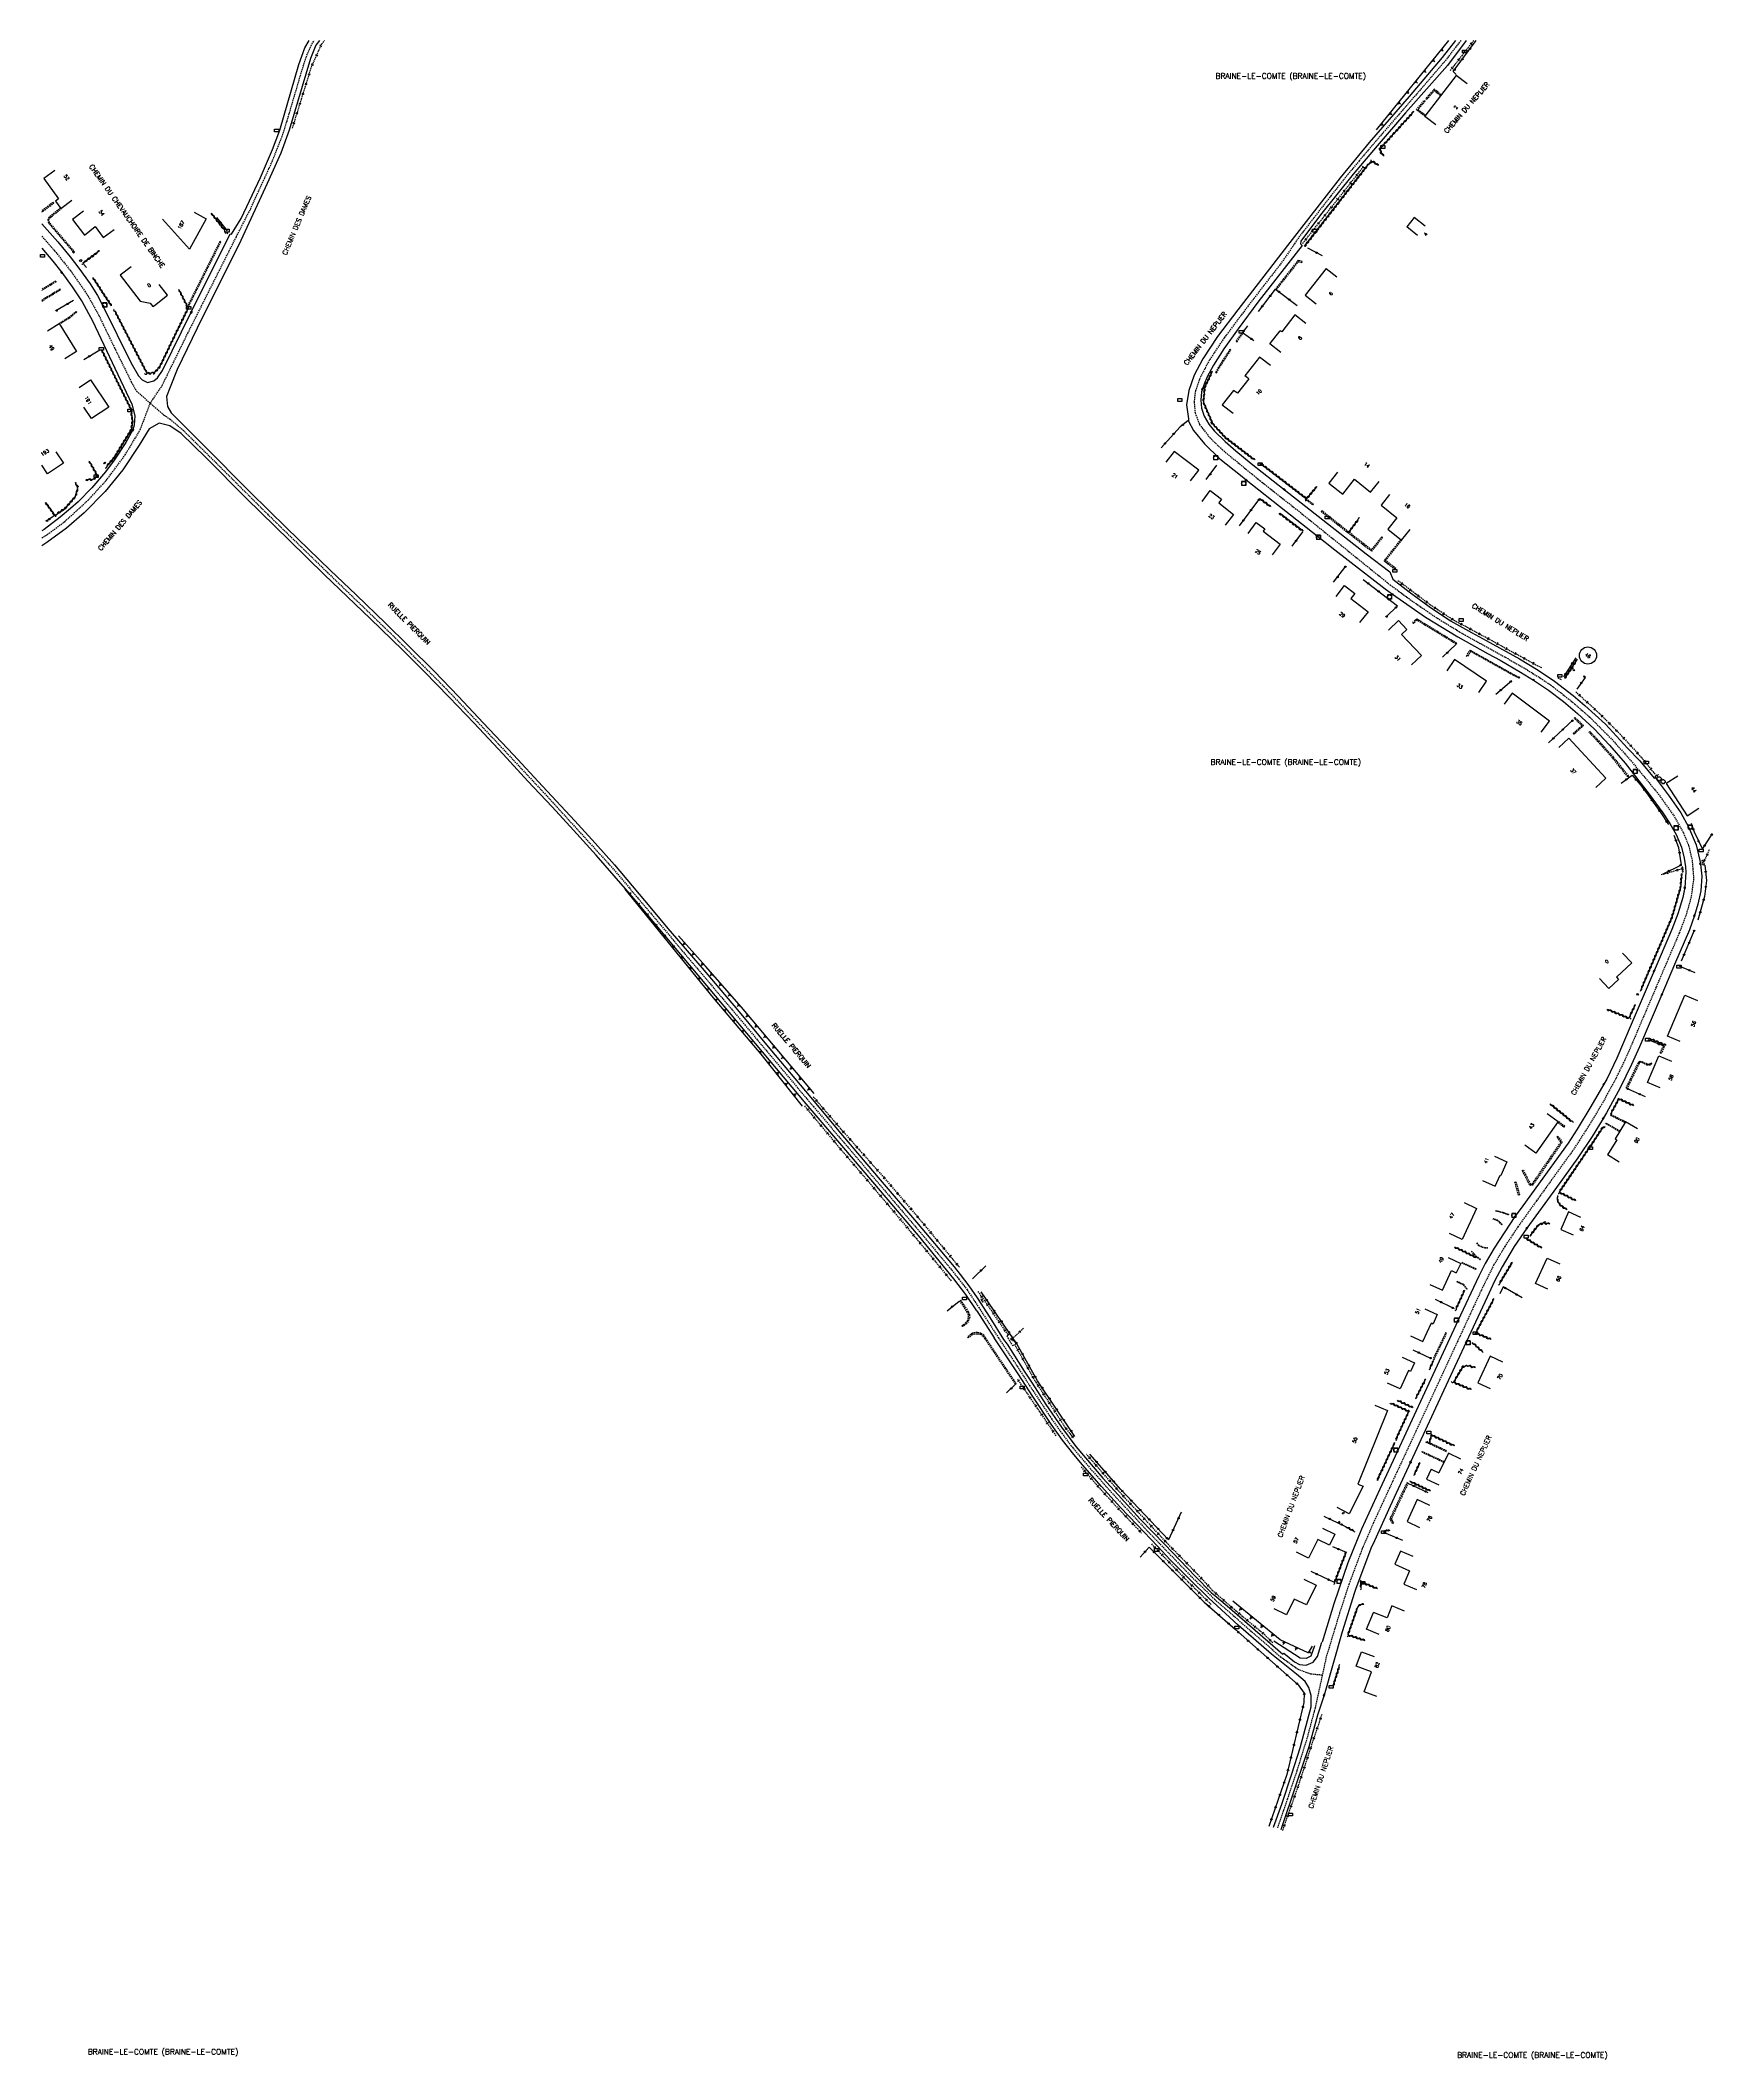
# Model space of a CAD drawing. Header units: millimetres. Extents: x 134000 to 135001, y 142013 to 143000.
# Drawn here: x 134000 to 134611, y 142262 to 143000 of the extents above; entities that cross this region are included whole.
import ezdxf
from ezdxf.enums import TextEntityAlignment as Align

# ---------------------------------------------------------------- set-up
doc = ezdxf.new("R2010")
doc.units = ezdxf.units.MM
doc.linetypes.add('DASHED', pattern=[0.75, 0.5, -0.25])
doc.layers.get('0').update_dxf_attribs({"linetype": 'CONTINUOUS'})
for name, color, linetype in [('W0001', 6, 'DASHED'), ('W0008', 7, 'CONTINUOUS'), ('W0100', 7, 'CONTINUOUS'), ('W0112', 1, 'DASHED'), ('W0211', 2, 'CONTINUOUS'), ('W0220', 5, 'DASHED'), ('W0300', 7, 'CONTINUOUS'), ('W0310', 3, 'CONTINUOUS'), ('W0322', 7, 'CONTINUOUS'), ('W0400', 7, 'CONTINUOUS'), ('W0420', 7, 'CONTINUOUS'), ('W0980', 7, 'CONTINUOUS'), ('W0989', 7, 'CONTINUOUS'), ('W0991', 7, 'CONTINUOUS'), ('W1102', 7, 'CONTINUOUS'), ('W1471', 7, 'CONTINUOUS')]:
    doc.layers.add(name, color=color, linetype=linetype)
doc.styles.get("Standard").update_dxf_attribs({"font": 'romans.shx', "width": 0.85})

# ---------------------------------------------------------------- blocks, each defined once
blk = doc.blocks.new('T400')
for p, q in [((-0.15, 0.3), (0.15, 0.3)), ((-0.15, -0.25), (-0.15, 0.3)), ((-0.15, 0.15), (0.15, 0.15)), ((-0.15, 0), (0.15, 0)), ((0.15, 0.3), (0.15, -0.25)), ((-0.15, -0.15), (0.15, -0.15)), ((-0.15, -0.25), (-0.15, -0.3)), ((-0.15, -0.3), (0.15, -0.3)), ((0.15, -0.3), (0.15, -0.25))]:
    blk.add_line(p, q)
blk = doc.blocks.new('T420')
for p, q in [((0.75, 0.75), (-0.75, 0.75)), ((-0.75, 0.75), (-0.75, -0.75)), ((0.75, 0.75), (0.75, -0.75)), ((0.75, -0.75), (-0.75, -0.75))]:
    blk.add_line(p, q)
blk.add_ellipse((0, 0), major_axis=(-0.53, 0.53), ratio=1, start_param=3.926991, end_param=10.210176)
blk = doc.blocks.new('T1471')
at = {"color": 0, "linetype": 'Continuous', "flags": 128}
blk.add_lwpolyline([(-0.75, -0.5), (-0.75, 0.5), (0.75, 0.5), (0.75, -0.5), (-0.75, -0.5)], dxfattribs=at)
blk = doc.blocks.new('t322o')
at = {"color": 0, "linetype": 'Continuous'}
for radius in [0.25, 0.15]:
    blk.add_circle((0, 0), radius, dxfattribs=at)
blk = doc.blocks.new('t310o')
at = {"color": 0, "linetype": 'Continuous'}
for centre, start, end in [((-0.5, 0.38), 216.8699, 323.1304), ((0.5, -0.37), 36.8699, 143.1303)]:
    blk.add_arc(centre, 0.625, start, end, dxfattribs=at)
blk = doc.blocks.new('t220o')
at = {"color": 0, "linetype": 'Continuous'}
for p, q in [((-0.25, 0.25), (0.25, 0.25)), ((-0.25, -0.25), (0.25, -0.25))]:
    blk.add_line(p, q, dxfattribs=at)
blk = doc.blocks.new('T300')
for p, q in [((-0.8, 0.51), (-0.86, 0.34)), ((-0.86, 0.34), (-0.86, 0.17)), ((-0.86, 0.17), (-0.74, 0.06)), ((-0.69, 0.63), (-0.8, 0.51)), ((-0.8, -0.06), (-0.74, 0.06)), ((-0.74, 0.06), (-0.69, 0.11)), ((-0.57, 0.69), (-0.69, 0.63)), ((-0.46, 0.69), (-0.57, 0.69)), ((-0.29, 0.63), (-0.46, 0.69)), ((-0.29, 0.63), (-0.17, 0.74)), ((-0.23, 0.57), (-0.29, 0.63)), ((-0.17, 0.74), (-0.06, 0.8)), ((-0.06, 0.8), (0.06, 0.8)), ((0.06, 0.8), (0.23, 0.74)), ((0.23, 0.74), (0.34, 0.63)), ((0.34, 0.63), (0.4, 0.51)), ((0.46, 0.46), (0.34, 0.46)), ((0.4, 0.51), (0.4, 0.46)), ((0.57, 0.4), (0.46, 0.46)), ((0.57, 0.4), (0.69, 0.29)), ((0.69, 0.29), (0.74, 0.17)), ((0.74, 0.06), (0.69, -0.17)), ((0.74, 0.17), (0.74, 0.06)), ((-0.8, -0.17), (-0.8, -0.06)), ((-0.8, -0.23), (-0.8, -0.17)), ((-0.74, -0.34), (-0.8, -0.23)), ((-0.69, -0.4), (-0.74, -0.34)), ((-0.51, -0.46), (-0.69, -0.4)), ((-0.4, -0.46), (-0.51, -0.46)), ((-0.4, -0.46), (-0.34, -0.46)), ((-0.34, -0.46), (-0.34, -0.4)), ((-0.34, -0.51), (-0.34, -0.46)), ((-0.29, -0.63), (-0.34, -0.51)), ((-0.17, -0.74), (-0.29, -0.63)), ((-0.06, -0.8), (-0.17, -0.74)), ((0.06, -0.8), (-0.06, -0.8)), ((0.17, -0.74), (0.06, -0.8)), ((0.23, -0.69), (0.17, -0.74)), ((0.29, -0.46), (0.23, -0.46)), ((0.29, -0.63), (0.23, -0.69)), ((0.46, -0.4), (0.29, -0.46)), ((0.34, -0.51), (0.29, -0.63)), ((0.34, -0.51), (0.34, -0.46)), ((0.57, -0.34), (0.46, -0.4)), ((0.63, -0.29), (0.57, -0.34)), ((0.69, -0.17), (0.63, -0.29))]:
    blk.add_line(p, q)
blk = doc.blocks.new('t211o')
at = {"color": 0, "linetype": 'Continuous'}
for p, q in [((-0.29, 0.5), (-0.29, 0)), ((0, 1), (0, 0)), ((0.29, 0.5), (0.29, 0))]:
    blk.add_line(p, q, dxfattribs=at)

msp = doc.modelspace()

# ---------------------------------------------------------------- linework, layer by layer
at = {"layer": 'W0001'}
for points in [[(134000, 142818.13), (134002.13, 142819.43), (134008.42, 142824.14), (134017, 142831.98), (134023.59, 142839.19), (134030.5, 142848.48), (134036.03, 142857.72), (134039.68, 142867.41), (134044.04, 142873.9), (134053.4, 142892.96), (134071.15, 142928.23), (134076.29, 142938.35), (134084.14, 142955.46), (134088.01, 142965.29), (134089.7, 142970.58), (134094.51, 142986.94), (134096.65, 142993.85), (134098.74, 142998.65), (134099.63, 143000)], [(134518.76, 143000), (134512.77, 142992.2), (134502.03, 142979.78), (134490.18, 142966.12), (134481.6, 142956), (134477.61, 142951.21), (134471.31, 142943.27), (134459.85, 142928.45), (134453.04, 142918.54), (134441.03, 142903.01), (134432.22, 142891.24), (134426.86, 142883.22), (134423.33, 142876.58), (134421.7, 142871.89), (134421.2, 142868.01), (134421.59, 142863.89), (134423.18, 142859.64), (134426.93, 142854.83), (134431.46, 142850.44), (134445.21, 142839.16), (134458.78, 142828.48), (134492.86, 142801.02), (134500.82, 142795.16), (134510.13, 142788.79), (134518.2, 142783.88), (134525.92, 142779.56), (134535.04, 142774.53), (134543.06, 142769.86), (134547.82, 142766.91), (134551.43, 142764.46), (134555.48, 142761.4), (134560.41, 142757.44), (134565.96, 142752.51), (134573.38, 142745.11), (134579.87, 142737.93), (134586.11, 142730.48), (134591.3, 142724.06), (134596.43, 142716.85), (134600.07, 142710.38), (134601.98, 142705.73), (134603.25, 142700.38), (134603.82, 142693.71), (134602.94, 142686.97), (134601.12, 142680.54), (134598.56, 142673.74), (134594.76, 142664.83), (134590.13, 142654), (134585.49, 142643.11), (134581.61, 142634.02), (134578.65, 142627.26), (134574.7, 142619.2), (134570.23, 142611.13), (134565.84, 142603.78), (134559.58, 142594.11), (134551.91, 142583.48), (134546.41, 142575.87), (134539.62, 142566.38), (134534.83, 142559.21), (134530.78, 142552.46), (134527.09, 142545.07), (134523.38, 142537.11), (134517.51, 142524.44), (134510.43, 142509.2), (134500.38, 142487.51), (134492.61, 142470.82), (134486.78, 142458.17), (134482.7, 142448.77), (134477.8, 142435.69), (134474.35, 142425.11), (134469.54, 142409.18), (134465.49, 142390.6), (134462.52, 142379.58), (134458.78, 142367.54), (134455.28, 142357.1), (134451.6, 142346.5)], [(134000, 142928.45), (134004.7, 142923.13), (134010.97, 142915.23), (134017, 142906.49), (134020.88, 142899.44), (134026.58, 142887.65), (134032.73, 142875.19), (134034.68, 142871.76), (134044.67, 142863.06), (134046.89, 142861.57), (134051.67, 142857.55), (134063.76, 142845.56), (134082.61, 142826.76), (134104.42, 142805.56)], [(134104.42, 142805.56), (134128.71, 142782.12), (134147.04, 142763.83), (134166.84, 142742.95), (134183.73, 142724.84), (134207.6, 142698.64), (134214.79, 142690.24), (134234.16, 142667.27), (134244.77, 142654.72), (134256.99, 142640.19), (134270.16, 142624.48), (134282.08, 142610.32), (134291.98, 142598.64), (134300.31, 142588.85), (134311.88, 142575.25), (134323.4, 142561.65), (134331.73, 142551.67), (134335.26, 142547.26), (134338.22, 142543.38), (134342.56, 142536.87), (134349.66, 142525.88), (134355.27, 142517.41), (134361.08, 142508.36), (134369.28, 142495.98), (134372.87, 142490.92), (134376.22, 142486.48), (134379.16, 142482.85), (134383.29, 142478.03), (134390.34, 142470.05), (134404.18, 142455.17), (134420.37, 142438.39), (134428.78, 142430.17)], [(134428.78, 142430.17), (134452.72, 142409.3), (134459.04, 142404.76), (134463.73, 142402.99), (134468.11, 142402.61)]]:
    msp.add_lwpolyline(points, dxfattribs=at)
at = {"layer": 'W0008'}
for p, q in [((134341.77, 142535.61), (134348.18, 142525.84)), ((134421.62, 142438.71), (134427.59, 142432.64)), ((134419.93, 142437.25), (134426.62, 142430.61)), ((134427.59, 142432.64), (134429.46, 142431.07)), ((134426.62, 142430.61), (134428.1, 142429.27))]:
    msp.add_line(p, q, dxfattribs=at)
for points in [[(134000, 142932.97), (134005.91, 142926.32), (134010.45, 142920.85), (134013.52, 142916.79), (134017.65, 142910.98), (134020.38, 142906.7), (134022.49, 142902.79), (134032.62, 142882.26), (134035.32, 142877.38), (134036.68, 142875.9), (134038.62, 142875.01), (134040.93, 142875.52), (134042.33, 142876.67), (134044.1, 142879.33), (134054.68, 142900.64), (134068.86, 142929.31), (134069.31, 142929.12), (134072.87, 142934.96), (134079.94, 142949.83), (134084.31, 142960.06), (134086.98, 142967.23), (134093.98, 142991.18), (134096.13, 142997.22), (134097.73, 143000)], [(134101.48, 143000), (134100.17, 142998.21), (134098.2, 142993.37), (134090.44, 142967.23), (134087.43, 142958.76), (134082.45, 142947.73), (134072.78, 142926.91), (134056.8, 142894.77), (134049.48, 142879.75), (134046.89, 142873.27), (134045.63, 142869.86), (134045.96, 142866.15), (134047.33, 142863.89), (134059.1, 142852.11), (134076.13, 142834.91), (134089.6, 142821.71), (134105.44, 142806.42)], [(134516.84, 143000), (134511.96, 142993.77), (134499.8, 142979.55), (134485.21, 142962.68), (134474.6, 142949.77), (134455.41, 142925.04), (134437.23, 142901.47), (134429.79, 142891.71), (134424.44, 142883.58), (134421.31, 142877.65), (134419.36, 142872.02), (134418.49, 142866.76), (134419.16, 142861.67), (134419.19, 142860.83), (134420.98, 142857.44), (134425.09, 142852.48), (134430.66, 142847.11), (134438.14, 142841.03), (134440.27, 142839.33), (134454.81, 142827.87), (134466.17, 142818.86), (134472.72, 142813.74), (134477.53, 142809.97), (134491.08, 142799.54), (134493.72, 142797.58), (134505.81, 142789.15), (134517.62, 142781.95), (134528.69, 142775.84), (134533.09, 142773.46), (134540.49, 142769.05), (134545.34, 142766.21), (134550.78, 142762.46), (134556.22, 142758.35), (134561.39, 142754.01), (134567.51, 142748.34), (134573.1, 142742.46), (134578.75, 142735.83), (134584.63, 142728.31), (134587.6, 142724.49), (134592.54, 142717.73), (134595.11, 142713.81), (134597.5, 142709.75), (134599.39, 142705.12), (134600.36, 142701.06), (134600.83, 142697.93), (134600.99, 142696.03), (134600.56, 142690.33), (134599.9, 142686.75), (134598.07, 142680.73), (134595.89, 142675.02), (134589.39, 142659.91), (134581.04, 142640.25), (134575.79, 142627.98), (134572.04, 142620.37), (134571.01, 142618.54), (134566.3, 142610.35), (134561.22, 142602.08), (134557.93, 142596.98), (134546.1, 142580.57), (134540.78, 142573.18), (134538.51, 142570.08), (134530.86, 142558.61), (134527.57, 142552.94), (134525.26, 142548.29), (134517.68, 142532), (134507.81, 142510.68), (134495.61, 142484.41), (134489.13, 142470.43), (134482.4, 142455.91), (134477.4, 142443.54), (134472.27, 142428.55), (134467.99, 142414.59)], [(134520.65, 143000), (134513.82, 142990.86), (134498.56, 142973.5), (134488.17, 142961.48), (134479.34, 142951.12), (134467.45, 142936.19), (134460.27, 142926.65), (134460.07, 142925.64), (134460.74, 142924.99), (134444.55, 142904.28), (134437.32, 142894.55), (134432.07, 142887.22), (134428.3, 142881.35), (134425.99, 142877.06), (134424.86, 142874.4), (134424.27, 142872.51), (134423.97, 142871.53), (134423.66, 142868.51), (134423.9, 142865.55), (134424.85, 142862.6), (134426.63, 142859.73), (134428.69, 142857.2), (134432.58, 142853.35), (134436.48, 142849.99), (134442.04, 142845.38), (134454.2, 142835.82), (134484.08, 142812.39), (134492.8, 142805.71), (134493.9, 142803.05), (134499.88, 142798.41), (134507.19, 142793.09), (134514.96, 142787.9), (134522.66, 142783.63), (134527.93, 142780.62), (134540.15, 142773.91), (134547.02, 142769.83), (134553.02, 142765.81), (134559.83, 142760.54), (134564.07, 142756.96), (134571.56, 142750.07), (134579.64, 142741.3), (134584.22, 142736.64), (134589.43, 142730.37)], [(134000, 142924.04), (134004.11, 142919.25), (134007.29, 142915.22), (134011.12, 142909.97), (134014.8, 142904.44), (134018.58, 142897.51), (134030.89, 142871.43), (134032.97, 142867), (134033.99, 142862.82), (134033.81, 142859.38), (134033.35, 142857.67), (134030.8, 142852.99), (134026.44, 142846.54), (134023.28, 142842.33), (134018.32, 142836.49), (134013.26, 142831.37), (134010.57, 142828.94), (134006.78, 142825.71), (134000.87, 142821.28), (134000, 142820.73)], [(134103.4, 142804.69), (134090.55, 142817.18), (134074.73, 142832.72), (134060.06, 142847.42), (134050.96, 142856.32), (134046.77, 142859.17), (134042.92, 142860.07), (134039.28, 142858.07), (134035.64, 142852.05), (134029.62, 142843.09), (134023.18, 142835.07), (134015.49, 142827.29), (134009.01, 142821.67), (134001.86, 142816.46), (134000, 142815.31)], [(134341.77, 142535.61), (134337.79, 142541.63), (134333.46, 142547.35), (134320.47, 142563.19), (134303.79, 142582.77), (134292.44, 142596.11), (134279.47, 142611.29), (134263.48, 142630.33), (134246.31, 142650.75), (134221.54, 142680.29), (134217.97, 142684.58), (134213.37, 142689.93), (134209.28, 142694.7), (134202.64, 142702.26), (134194.4, 142711.37), (134186.63, 142719.88), (134177.74, 142729.3), (134168.66, 142739.15), (134158.07, 142750.42), (134148.99, 142759.95), (134139.81, 142769.37), (134131.95, 142777.17), (134120.02, 142788.73), (134103.4, 142804.69)], [(134105.44, 142806.42), (134114.89, 142797.33), (134125.73, 142786.87), (134133.93, 142778.82), (134143.39, 142769.43), (134152.38, 142760.23), (134161.38, 142750.62), (134172.48, 142738.82), (134183.08, 142727.44), (134194.9, 142714.75), (134202.28, 142706.59), (134209.38, 142698.65), (134215.82, 142691.02), (134222.93, 142682.63), (134228.9, 142675.39), (134241.38, 142660.88), (134254.27, 142645.61), (134266.09, 142631.42), (134281.1, 142613.6), (134291.37, 142601.33), (134305.75, 142584.44), (134319.7, 142568.01), (134333.49, 142551.77), (134335.7, 142548.96), (134338.93, 142544.79), (134341.89, 142540.37), (134346.53, 142533.25), (134351.6, 142525.16), (134352.93, 142523.49), (134359.17, 142513.58), (134362, 142509.16), (134366.98, 142501.43), (134372.73, 142493.16), (134378.03, 142486.12), (134387.92, 142474.51), (134393.42, 142468.44), (134401.55, 142459.57), (134410.5, 142450.29), (134421.62, 142438.71)], [(134589.43, 142730.37), (134589.82, 142730.6), (134594.9, 142723.79), (134599.17, 142717.72), (134601.98, 142712.61), (134604.74, 142705.92), (134606.11, 142700.2), (134606.28, 142698.95), (134606.88, 142694.53), (134606.49, 142689.15), (134605.33, 142684.34), (134604.11, 142680.1), (134602.29, 142674.94), (134596.89, 142662.19), (134592.2, 142651.23), (134584.05, 142632.19), (134581.14, 142625.69), (134576.94, 142617.15), (134571.99, 142608.02), (134570.77, 142605.98), (134566.71, 142599.38), (134561.49, 142591.54), (134553.65, 142580.77), (134542.86, 142565.86), (134538.26, 142559.18), (134533.8, 142551.74), (134531.06, 142546.44), (134528.32, 142540.63), (134520.72, 142524.16), (134514.12, 142510.02), (134500.37, 142480.29), (134500.37, 142480.39), (134492.87, 142464.28), (134487.12, 142451.57), (134485.86, 142448.76), (134483.1, 142441.61), (134480.37, 142434.2), (134479.86, 142432.65), (134475.35, 142418.28), (134468.73, 142395.16), (134466.37, 142387.93), (134463.22, 142376.27), (134458.72, 142362.97), (134452.91, 142346.02)], [(134407.97, 142449.5), (134400.3, 142457.59), (134394.36, 142463.83), (134387.43, 142471.46), (134380.47, 142479.33), (134377.3, 142483.13), (134373.14, 142488.42), (134369.01, 142494.2), (134362.23, 142504.32), (134356.92, 142512.63), (134348.18, 142525.84)], [(134407.93, 142449.48), (134412.45, 142444.65), (134419.93, 142437.25)], [(134429.46, 142431.07), (134434.16, 142427.06), (134446.33, 142416.49), (134453.72, 142410.17), (134453.99, 142410.51), (134457.93, 142407.31), (134459.77, 142406.37), (134462.22, 142406.11), (134464.74, 142407.26), (134466.35, 142409.31), (134467.97, 142414.61)], [(134450.29, 142346.98), (134453.27, 142355.32), (134456.95, 142366.39), (134459.96, 142375.96), (134463.98, 142390.9), (134464.02, 142395.08), (134463.19, 142397.98), (134461.81, 142400.15), (134458.65, 142402.87), (134449.56, 142410.13), (134437.36, 142420.77), (134428.08, 142429.28)]]:
    msp.add_lwpolyline(points, dxfattribs=at)
at = {"layer": 'W0100'}
for p, q in [((134044.18, 142934.66), (134054.04, 142923.63)), ((134502.93, 142928.7), (134499.01, 142931.81)), ((134469.52, 142916.64), (134473.46, 142913.56)), ((134458.1, 142899.65), (134453.25, 142893.44)), ((134462.04, 142896.58), (134458.1, 142899.65)), ((134453.25, 142893.44), (134452.7, 142893.86)), ((134441.22, 142876.3), (134437.13, 142871.04)), ((134441.22, 142876.3), (134439.83, 142877.38)), ((134492.71, 142834.04), (134489.6, 142830.13)), ((134489.6, 142830.13), (134495.38, 142825.52)), ((134495.38, 142825.52), (134492.03, 142821.32)), ((134492.03, 142821.32), (134497.04, 142817.33)), ((134497.04, 142817.33), (134500.16, 142821.23)), ((134581.25, 142662.79), (134575.67, 142657.57)), ((134577.84, 142666.44), (134581.25, 142662.79)), ((134575.67, 142657.57), (134576.4, 142656.79)), ((134576.64, 142590.01), (134572.38, 142592.62)), ((134526.69, 142583.24), (134531.26, 142581.2)), ((134531.26, 142581.2), (134533.08, 142585.29)), ((134533.08, 142585.29), (134533.36, 142585.17)), ((134511.97, 142543.17), (134515.33, 142550.37)), ((134515.33, 142550.37), (134517.06, 142549.56)), ((134507.44, 142545.29), (134511.97, 142543.17)), ((134504.89, 142524.45), (134508.03, 142531.21)), ((134508.03, 142531.21), (134508.58, 142530.95)), ((134500.36, 142526.55), (134504.89, 142524.45)), ((134507.85, 142477.77), (134510.72, 142476.41)), ((134491.75, 142423.44), (134486.81, 142425.45)), ((134493.53, 142427.8), (134491.75, 142423.44)), ((134498.16, 142425.91), (134493.53, 142427.8)), ((134480.49, 142405.74), (134482.41, 142410.99)), ((134482.41, 142410.99), (134487.1, 142409.28)), ((134486.04, 142403.73), (134480.49, 142405.74)), ((134483.36, 142396.38), (134486.04, 142403.73)), ((134488.06, 142394.67), (134483.36, 142396.38))]:
    msp.add_line(p, q, dxfattribs=at)
for points in [[(134521, 142984.16), (134517.03, 142987.2), (134505.61, 142972.3), (134509.58, 142969.26)], [(134004.8, 142952.46), (134000.76, 142949.52), (134006.14, 142942.12), (134005.04, 142941.26), (134007.04, 142938.61), (134011.03, 142941.62)], [(134015.22, 142937.6), (134011.25, 142934.56), (134015.61, 142928.86), (134019.53, 142931.96), (134022.51, 142927.95), (134026.53, 142930.93)], [(134055.75, 142937.18), (134060.14, 142934.78), (134054.04, 142923.63)], [(134505.64, 142932.11), (134501.73, 142935.22), (134499.01, 142931.81)], [(134032.66, 142917.21), (134028.71, 142914.14), (134036.03, 142904.73), (134039.58, 142903.98), (134040.58, 142902.74), (134041.19, 142903.08), (134045.99, 142906.91), (134042.87, 142910.82)], [(134469.52, 142916.64), (134461.87, 142906.85), (134465.81, 142903.77)], [(134002.13, 142893.86), (134006.38, 142896.51), (134012.73, 142886.3), (134008.48, 142883.66)], [(134452.9, 142885.98), (134448.95, 142889.06), (134452.7, 142893.86)], [(134449.13, 142881.18), (134445.18, 142884.25), (134439.83, 142877.38)], [(134013.7, 142873.14), (134017.85, 142875.92), (134024.51, 142865.95), (134018.14, 142861.8), (134015.41, 142865.98)], [(134437.13, 142871.04), (134435.64, 142872.05), (134431.54, 142866.81), (134435.48, 142863.73)], [(134005.21, 142849.65), (134007.97, 142845.49), (134002.08, 142841.58), (134000, 142844.71)], [(134419.9, 142838.99), (134422.92, 142842.97), (134413.91, 142849.79), (134410.89, 142845.81)], [(134473.62, 142842.14), (134470.52, 142838.22), (134475.63, 142834.18), (134479.88, 142839.59), (134485.7, 142834.9), (134488.84, 142838.8)], [(134424.14, 142831.46), (134427.16, 142835.44), (134431.28, 142832.3), (134430.31, 142831.03), (134435.67, 142826.76), (134432.55, 142822.85)], [(134440.96, 142819.76), (134443.96, 142823.76), (134447.04, 142821.45), (134446.46, 142820.66), (134452.75, 142815.93), (134449.75, 142811.94)], [(134473.19, 142796.74), (134476.22, 142800.72), (134479.97, 142797.86), (134478.58, 142796.03), (134484.8, 142791.19), (134481.73, 142787.24)], [(134500.73, 142771.77), (134504.34, 142775.23), (134497.09, 142782.82), (134499.02, 142784.69), (134495.92, 142787.94), (134492.3, 142784.48)], [(134525.3, 142761.69), (134528.11, 142765.83), (134516.47, 142773.71), (134513.67, 142769.58)], [(134548.14, 142747.2), (134551.13, 142751.21), (134537.5, 142761.36), (134534.51, 142757.35)], [(134568.11, 142726.89), (134571.78, 142730.29), (134558.22, 142744.93), (134554.55, 142741.53)], [(134598.01, 142731.09), (134593.83, 142728.35), (134601.51, 142716.63), (134605.7, 142719.38)], [(134569.43, 142657.12), (134572.85, 142653.47), (134576.4, 142656.79)], [(134598.85, 142634.12), (134594.25, 142636.07), (134600.58, 142651.03), (134605.19, 142649.08)], [(134591.57, 142617.16), (134586.98, 142619.14), (134591.16, 142628.83), (134595.75, 142626.85)], [(134550.24, 142607.77), (134554.32, 142604.89), (134546.18, 142593.33), (134542.09, 142596.21)], [(134583.26, 142602.12), (134578.98, 142604.71), (134575.2, 142598.47), (134575.74, 142598.13), (134572.38, 142592.62)], [(134531.04, 142592.22), (134535.6, 142590.17), (134533.36, 142585.17)], [(134519.9, 142575.19), (134524.43, 142573.08), (134519.16, 142561.77), (134514.63, 142563.88)], [(134562.62, 142569.78), (134558.04, 142571.78), (134555.25, 142565.39), (134559.83, 142563.39)], [(134514.13, 142555.11), (134518.67, 142552.99), (134517.06, 142549.56)], [(134550.58, 142543.55), (134546.05, 142545.65), (134550.34, 142554.91), (134554.88, 142552.8)], [(134505.59, 142536.38), (134510.13, 142534.28), (134508.58, 142530.95)], [(134497.3, 142518.78), (134501.82, 142516.64), (134500.34, 142513.5), (134499.59, 142513.81), (134496.5, 142507.14), (134491.96, 142509.25)], [(134534.03, 142516.95), (134529.51, 142519.1), (134524.91, 142509.39), (134529.42, 142507.25)], [(134487.29, 142501.13), (134491.93, 142499.26), (134481.04, 142472.33), (134483.08, 142471.63), (134477.97, 142461.49), (134473.51, 142463.74)], [(134518.69, 142481.42), (134514.19, 142483.59), (134510.72, 142476.41)], [(134507.85, 142477.77), (134506.13, 142474.14), (134510.65, 142472)], [(134507.35, 142464.55), (134502.82, 142466.67), (134499.07, 142458.61), (134503.6, 142456.5)], [(134468.22, 142456.16), (134472.71, 142453.97), (134470.77, 142450.01), (134466.43, 142452.05), (134463.1, 142445.28), (134458.62, 142447.49)], [(134501.26, 142445.88), (134496.67, 142447.87), (134494.57, 142443.01), (134499.96, 142440.59), (134497.9, 142435.8), (134502.49, 142433.82)], [(134461.3, 142437.52), (134465.8, 142435.34), (134462.32, 142428.16), (134457.82, 142430.33), (134454.98, 142424.5), (134450.49, 142426.69)], [(134488.92, 142417.4), (134484.3, 142419.29), (134486.81, 142425.45)]]:
    msp.add_lwpolyline(points, dxfattribs=at)
at = {"layer": 'W0112'}
for p, q in [((134502.5, 142974.66), (134505.4, 142978.05)), ((134509.02, 142982.19), (134505.99, 142978.74)), ((134511.57, 142980.12), (134509.02, 142982.19)), ((134505.61, 142972.3), (134502.5, 142974.66)), ((134000.54, 142937.6), (134004.38, 142940.47)), ((134053.51, 142902.41), (134065.46, 142926.31)), ((134067.01, 142929.78), (134067.13, 142929.98)), ((134067.13, 142929.98), (134067.99, 142929.63)), ((134011.61, 142922.39), (134011.95, 142922.56)), ((134459.26, 142919.62), (134450.97, 142909.11)), ((134460.76, 142919.23), (134459.26, 142919.62)), ((134005.22, 142911.74), (134000, 142908.62)), ((134000, 142905.08), (134006.7, 142909.19)), ((134438.63, 142893), (134436.6, 142890.11)), ((134436.6, 142890.11), (134436.92, 142889.88)), ((134431.32, 142882.51), (134429.08, 142878.68)), ((134434.33, 142887.01), (134431.32, 142882.51)), ((134022.9, 142845.25), (134022.72, 142845.6)), ((134023.29, 142845.45), (134022.9, 142845.25)), ((134448.75, 142830.17), (134449.1, 142829.9)), ((134449.1, 142829.9), (134448.86, 142829.58)), ((134461.97, 142832.24), (134462.22, 142832.55)), ((134464.48, 142830.24), (134461.97, 142832.24)), ((134001.82, 142824.12), (134001.62, 142824.47)), ((134002.19, 142824.33), (134001.82, 142824.12)), ((134452.65, 142827.25), (134453.02, 142826.97)), ((134453.02, 142826.97), (134452.78, 142826.65)), ((134486.16, 142813.29), (134490.13, 142818.27)), ((134496.76, 142817.52), (134490.66, 142809.82)), ((134490.66, 142809.82), (134494.78, 142806.6)), ((134502.67, 142788.57), (134517.13, 142779.77)), ((134520.75, 142774.97), (134522.15, 142777.18)), ((134522.15, 142777.18), (134539.29, 142767.58)), ((134539.72, 142767.55), (134540.16, 142767.28)), ((134540.16, 142767.28), (134539.95, 142766.94)), ((134559.3, 142770.17), (134559.53, 142770.5)), ((134560.07, 142769.62), (134559.3, 142770.17)), ((134563.58, 142767.47), (134563.81, 142767.8)), ((134563.58, 142767.47), (134564.07, 142767.12)), ((134563.81, 142767.8), (134564.3, 142767.45)), ((134564.07, 142767.12), (134564.3, 142767.45)), ((134563.61, 142749.57), (134560.09, 142746.38)), ((134560.4, 142752.52), (134563.61, 142749.57)), ((134574.46, 142738.05), (134580.09, 142731.03)), ((134589.79, 142730.63), (134591, 142731.58)), ((134591, 142731.58), (134590.86, 142731.71)), ((134599.9, 142697.82), (134599.5, 142697.78)), ((134600.06, 142696.1), (134599.9, 142697.82)), ((134606.94, 142700.3), (134607.79, 142700.57)), ((134607.26, 142698.54), (134606.94, 142700.3)), ((134583.41, 142650.97), (134583.05, 142651.13)), ((134583.62, 142651.43), (134583.41, 142650.97)), ((134591.61, 142629.91), (134592.7, 142632.27)), ((134592.7, 142632.27), (134593.07, 142632.1)), ((134587.75, 142625.8), (134588.27, 142626.3)), ((134554.32, 142604.89), (134554.09, 142604.56)), ((134556.78, 142603.12), (134554.32, 142604.89)), ((134570.71, 142602.57), (134570.97, 142603.07)), ((134570.97, 142603.07), (134571.33, 142602.89)), ((134571.65, 142604.14), (134571.74, 142604.31)), ((134576.8, 142601.1), (134571.65, 142604.14)), ((134576.9, 142601.27), (134571.74, 142604.31)), ((134573.55, 142607.09), (134573.65, 142607.43)), ((134573.55, 142607.09), (134578.84, 142604.47)), ((134573.65, 142607.43), (134579.02, 142604.77)), ((134543.93, 142581.51), (134541.21, 142586.92)), ((134538.87, 142582.84), (134540.17, 142578.09)), ((134540.17, 142578.09), (134539.78, 142577.98)), ((134519.06, 142553.45), (134524.31, 142551.02)), ((134343.48, 142539.85), (134344.07, 142538.9)), ((134344.07, 142538.9), (134343.92, 142538.82)), ((134338, 142530.93), (134336.62, 142529.88)), ((134340.2, 142527.44), (134338.37, 142526.15)), ((134508.98, 142517.92), (134513.53, 142527.47)), ((134513.53, 142527.47), (134513.17, 142527.64)), ((134354.2, 142525.27), (134354.67, 142524.74)), ((134494.67, 142487.23), (134494.31, 142487.4)), ((134494.41, 142486.7), (134494.67, 142487.23)), ((134495.39, 142488.87), (134495.03, 142489.03)), ((134495.17, 142488.34), (134495.39, 142488.87)), ((134504.49, 142484.06), (134512.57, 142480.31)), ((134513.53, 142484.5), (134506.19, 142487.88)), ((134488.64, 142474.25), (134488.28, 142474.41)), ((134488.4, 142473.72), (134488.64, 142474.25)), ((134492.97, 142459.86), (134499.12, 142472.89)), ((134475.82, 142461.33), (134475.45, 142461.48)), ((134476.06, 142461.92), (134475.82, 142461.33)), ((134474.24, 142458.05), (134473.88, 142458.23)), ((134474.49, 142458.59), (134474.24, 142458.05)), ((134492.28, 142455.65), (134492.64, 142455.54))]:
    msp.add_line(p, q, dxfattribs=at)
for points in [[(134505.4, 142978.05), (134505.71, 142977.79), (134503.08, 142974.72)], [(134505.99, 142978.74), (134506.29, 142978.48), (134509.06, 142981.64)], [(134509.06, 142981.64), (134511.31, 142979.81), (134511.57, 142980.12)], [(134503.08, 142974.72), (134505.85, 142972.62), (134505.61, 142972.3)], [(134004.38, 142940.47), (134004.14, 142940.79), (134000.33, 142937.95), (134000, 142937.8)], [(134000, 142937.37), (134000.01, 142937.37), (134000.54, 142937.6)], [(134006.87, 142938.79), (134002.58, 142935.31), (134002.21, 142934.44), (134002.48, 142933.26), (134011.24, 142923), (134011.21, 142922.68), (134011.61, 142922.39)], [(134011.95, 142922.56), (134011.78, 142922.92), (134011.65, 142922.86), (134011.63, 142922.87), (134011.65, 142923.13), (134002.85, 142933.45), (134002.63, 142934.4), (134002.91, 142935.06)], [(134002.91, 142935.06), (134007.12, 142938.48), (134006.87, 142938.79)], [(134065.46, 142926.31), (134065.1, 142926.49), (134053.24, 142902.78)], [(134067.01, 142929.78), (134067.87, 142929.43), (134067.99, 142929.63)], [(134014.08, 142919.1), (134013.84, 142919.57), (134014.26, 142919.9), (134014.62, 142919.62), (134014.44, 142919.17), (134014.15, 142919.1)], [(134450.97, 142909.11), (134451.28, 142908.86), (134459.42, 142919.17)], [(134459.42, 142919.17), (134460.65, 142918.84), (134460.76, 142919.23)], [(134005.22, 142911.74), (134005.08, 142912), (134000, 142908.96)], [(134000, 142904.7), (134006.85, 142908.9), (134006.7, 142909.19)], [(134012.82, 142900.71), (134012.64, 142900.91), (134009.81, 142898.63), (134006.38, 142896.51)], [(134012.82, 142900.71), (134009.98, 142898.42), (134006.56, 142896.3)], [(134436.92, 142889.88), (134438.96, 142892.77), (134438.63, 142893)], [(134429.08, 142878.68), (134429.42, 142878.48), (134431.66, 142882.3)], [(134431.66, 142882.3), (134434.66, 142886.78), (134434.33, 142887.01)], [(134022.72, 142845.6), (134023.1, 142845.8), (134023.29, 142845.45)], [(134448.86, 142829.58), (134448.51, 142829.85), (134448.75, 142830.17)], [(134462.22, 142832.55), (134464.73, 142830.55), (134464.48, 142830.24)], [(134001.62, 142824.47), (134001.99, 142824.68), (134002.19, 142824.33)], [(134452.78, 142826.65), (134452.41, 142826.93), (134452.65, 142827.25)], [(134477.64, 142820.41), (134467.93, 142828.11), (134467.69, 142827.79)], [(134467.69, 142827.79), (134477.39, 142820.09), (134486.16, 142813.29)], [(134490.13, 142818.27), (134489.82, 142818.52), (134486.09, 142813.85), (134477.64, 142820.41)], [(134491.23, 142809.89), (134497.07, 142817.27), (134496.76, 142817.52)], [(134494.78, 142806.6), (134495.03, 142806.92), (134491.23, 142809.89)], [(134501.13, 142787.17), (134502.31, 142788.39), (134502.67, 142788.57)], [(134502.55, 142788.07), (134501.42, 142786.89), (134501.13, 142787.17)], [(134517.13, 142779.77), (134516.93, 142779.43), (134502.65, 142788.11), (134502.55, 142788.07)], [(134522.29, 142776.65), (134521.09, 142774.76), (134520.75, 142774.97)], [(134539.29, 142767.58), (134539.09, 142767.23), (134522.29, 142776.65)], [(134539.95, 142766.94), (134539.51, 142767.21), (134539.72, 142767.55)], [(134559.53, 142770.5), (134560.3, 142769.94), (134560.07, 142769.62)], [(134560.09, 142746.38), (134559.82, 142746.68), (134563.01, 142749.57)], [(134563.01, 142749.57), (134560.13, 142752.23), (134560.4, 142752.52)], [(134568.85, 142743.71), (134565.58, 142747.14), (134565.86, 142747.42)], [(134565.86, 142747.42), (134569.14, 142743.98), (134574.46, 142738.05)], [(134580.09, 142731.03), (134579.78, 142730.78), (134574.15, 142737.79), (134568.85, 142743.71)], [(134589.79, 142730.63), (134589.66, 142730.76), (134590.86, 142731.71)], [(134599.5, 142697.78), (134599.66, 142696.07), (134600.06, 142696.1)], [(134607.4, 142700.02), (134607.65, 142698.61), (134607.26, 142698.54)], [(134607.79, 142700.57), (134607.91, 142700.18), (134607.4, 142700.02)], [(134583.05, 142651.13), (134583.25, 142651.6), (134583.62, 142651.43)], [(134593.07, 142632.1), (134591.97, 142629.74), (134591.61, 142629.91)], [(134579.16, 142617.13), (134583.52, 142626.2), (134583.79, 142626.62), (134584.23, 142626.92), (134584.99, 142626.8), (134586.89, 142625.88), (134587.3, 142625.8), (134587.75, 142625.8)], [(134583.87, 142626), (134579.52, 142616.96), (134579.16, 142617.13)], [(134588.27, 142626.3), (134588.55, 142626.02), (134587.91, 142625.41), (134587.26, 142625.4), (134586.77, 142625.5), (134584.87, 142626.42), (134584.32, 142626.5), (134584.09, 142626.34), (134583.87, 142626)], [(134554.09, 142604.56), (134556.55, 142602.8), (134556.78, 142603.12)], [(134571.33, 142602.89), (134571.07, 142602.39), (134570.71, 142602.57)], [(134541.21, 142586.92), (134541.56, 142587.11), (134544.17, 142581.92), (134544.78, 142581.97), (134555.27, 142597.27), (134555.28, 142597.34), (134555.22, 142597.51)], [(134554.16, 142599.45), (134555.57, 142597.71), (134555.7, 142597.39), (134555.65, 142597.12), (134545, 142581.58), (134543.93, 142581.51)], [(134555.22, 142597.51), (134553.85, 142599.2), (134554.16, 142599.45)], [(134539.78, 142577.98), (134538.48, 142582.73), (134538.87, 142582.84)], [(134531.43, 142572.25), (134533.95, 142571.57), (134536.2, 142570.79), (134536.29, 142570.89)], [(134531.52, 142572.35), (134534.04, 142571.67), (134536.29, 142570.89)], [(134533.73, 142567.07), (134532.88, 142568.04), (134531.93, 142568.68), (134530.4, 142569.23)], [(134533.73, 142567.07), (134533.84, 142567.15), (134533, 142568.12), (134532.05, 142568.75), (134530.52, 142569.31)], [(134525.84, 142554.26), (134524.39, 142555.42), (134522.58, 142557.33)], [(134525.84, 142554.26), (134525.93, 142554.38), (134524.47, 142555.54), (134522.67, 142557.44)], [(134524.43, 142560.36), (134525.2, 142559.59), (134526.48, 142558.92), (134527.49, 142558.68), (134528.49, 142558.61), (134528.45, 142558.75)], [(134524.53, 142560.45), (134525.28, 142559.7), (134526.53, 142559.05), (134527.51, 142558.82), (134528.45, 142558.75)], [(134518.98, 142553.26), (134524.23, 142550.83), (134524.31, 142551.02)], [(134520.88, 142543.57), (134519.61, 142545.14), (134517.27, 142546.24)], [(134520.88, 142543.57), (134521.04, 142543.7), (134519.76, 142545.26), (134517.43, 142546.37)], [(134338.3, 142535.15), (134335.61, 142539.32), (134335.95, 142539.54)], [(134335.95, 142539.54), (134338.65, 142535.35), (134339.12, 142534.37), (134339.2, 142533.16), (134338.67, 142531.72), (134338, 142530.93)], [(134336.62, 142529.88), (134336.38, 142530.2), (134337.73, 142531.22), (134338.32, 142531.92), (134338.8, 142533.22), (134338.72, 142534.27), (134338.3, 142535.15)], [(134343.48, 142539.85), (134343.33, 142539.77), (134343.92, 142538.82)], [(134338.37, 142526.15), (134338.6, 142525.83), (134340.39, 142527.08), (134340.87, 142527.27), (134342.06, 142527.3), (134343.11, 142527.07), (134344.1, 142526.41), (134344.71, 142525.48)], [(134356.25, 142509.02), (134345.05, 142525.7), (134344.39, 142526.7), (134343.27, 142527.44), (134342.09, 142527.7), (134340.79, 142527.67), (134340.2, 142527.44)], [(134354.2, 142525.27), (134354.67, 142526.23), (134353.82, 142527.22), (134352.74, 142526.46), (134354.86, 142522.93), (134356.18, 142523.64), (134355.64, 142524.71), (134354.67, 142524.74)], [(134513.17, 142527.64), (134508.62, 142518.1), (134508.98, 142517.92)], [(134344.71, 142525.48), (134355.92, 142508.8), (134356.25, 142509.02)], [(134494.31, 142487.4), (134494.05, 142486.88), (134494.41, 142486.7)], [(134495.03, 142489.03), (134494.8, 142488.5), (134495.17, 142488.34)], [(134504.49, 142484.06), (134504.61, 142484.28), (134512.69, 142480.54)], [(134513.45, 142484.18), (134506.1, 142487.57), (134506.19, 142487.88)], [(134488.28, 142474.41), (134488.04, 142473.88), (134488.4, 142473.72)], [(134499.12, 142472.89), (134499.48, 142472.71), (134493.36, 142459.76), (134493.36, 142459.48), (134493.6, 142458.99)], [(134475.45, 142461.48), (134475.69, 142462.07), (134476.06, 142461.92)], [(134473.88, 142458.23), (134474.13, 142458.76), (134474.49, 142458.59)], [(134490.66, 142454.8), (134490.87, 142455.31), (134491.45, 142455.61), (134492.28, 142455.65)], [(134491.18, 142455.02), (134491.03, 142454.64), (134490.66, 142454.8)], [(134492.64, 142455.54), (134492.53, 142455.16), (134492.24, 142455.24), (134491.55, 142455.22), (134491.18, 142455.02)], [(134493.82, 142457.95), (134493.25, 142458.79), (134492.95, 142459.39), (134492.97, 142459.86)], [(134493.6, 142458.99), (134494.15, 142458.17), (134493.82, 142457.95)]]:
    msp.add_lwpolyline(points, dxfattribs=at)
at = {"layer": 'W0211'}
for points in [[(134514.2, 143000), (134487.76, 142967.26)], [(134213.16, 142689.8), (134221.11, 142680.03), (134245.39, 142650.02), (134262.88, 142629.43), (134278.02, 142610.52)], [(134282.3, 142615.05), (134267.46, 142632.71), (134255.83, 142646.61), (134242.61, 142661.67), (134232.71, 142672.75)], [(134464.4, 142413.13), (134462.89, 142410.62), (134452.68, 142415.38), (134435.33, 142429.48)], [(134465.26, 142413.26), (134463.88, 142409.42), (134462.14, 142408.58), (134460.01, 142408.69), (134450.38, 142414.86)]]:
    msp.add_lwpolyline(points, dxfattribs=at)
at = {"layer": 'W0220'}
for p, q in [((134523.46, 143000), (134514.8, 142988.92)), ((134460.93, 142925.8), (134483.21, 142953.9)), ((134554.24, 142767), (134555.47, 142766.36)), ((134599.67, 142697.23), (134591.95, 142694.95)), ((134609.5, 142704.11), (134607.39, 142699.51)), ((134353.26, 142526.94), (134342.31, 142542.74)), ((134358.87, 142529.34), (134354.48, 142525.1)), ((134370.83, 142489.97), (134356.75, 142510.64)), ((134405.61, 142450.47), (134419.11, 142436.54)), ((134422.51, 142439.36), (134427.82, 142433.62)), ((134419.11, 142436.54), (134427.43, 142428.38))]:
    msp.add_line(p, q, dxfattribs=at)
for points in [[(134091.67, 142967.95), (134098.58, 142990.19), (134102.32, 142998.61), (134103.36, 143000)], [(134495.7, 142802.62), (134507.61, 142793.72), (134515.56, 142788.45), (134528.5, 142781.51), (134540.48, 142774.92), (134548.17, 142770.74)], [(134560.72, 142761.91), (134569.26, 142754.15), (134576.85, 142746.54), (134584.71, 142737.97), (134590.14, 142731.25)], [(134278.78, 142610.61), (134291.73, 142595.09), (134303, 142581.92), (134319.7, 142562.1), (134332.55, 142546.5)], [(134282.01, 142613.93), (134292.13, 142602.11), (134307.03, 142585.29), (134320.77, 142569.3), (134335.47, 142551.54)], [(134355.82, 142522.98), (134363.29, 142509.68), (134374.01, 142493.15), (134377.27, 142488.97)], [(134422.51, 142439.36), (134411.12, 142450.98), (134393.82, 142469.59), (134381.94, 142483.16)], [(134379.89, 142478.62), (134386.73, 142470.76), (134393.65, 142463.22), (134402.06, 142454.42)], [(134427.82, 142433.62), (134434.57, 142427.65), (134446.98, 142417.32), (134450.05, 142414.27)], [(134453.61, 142345.74), (134459.43, 142362.25), (134464.05, 142376.32), (134467.99, 142388.18)]]:
    msp.add_lwpolyline(points, dxfattribs=at)
at = {"layer": 'W0310'}
for p, q in [((134061.93, 142936.89), (134066.48, 142931.06)), ((134021.06, 142923.04), (134015.02, 142918.54)), ((134445.23, 142832.55), (134448.62, 142829.99)), ((134461.05, 142820.57), (134452.89, 142826.79)), ((134477.77, 142820.23), (134481.08, 142824.65)), ((134556.79, 142766.89), (134561.33, 142773.8)), ((134593.83, 142632.68), (134587.58, 142635.22)), ((134551.37, 142611.34), (134559.17, 142604.94)), ((134560.73, 142575.92), (134554.68, 142579.08)), ((134516.36, 142559.05), (134524.26, 142555.16)), ((134548.29, 142558.6), (134542.52, 142562.14)), ((134537.44, 142553.31), (134532.96, 142545.87)), ((134520.02, 142543.04), (134517.05, 142536.61)), ((134530.8, 142540.01), (134524.13, 142527.54)), ((134529.87, 142525.19), (134524.13, 142527.54)), ((134522.88, 142524.09), (134526.95, 142520.45)), ((134508.7, 142517.38), (134507.29, 142514.52)), ((134505.87, 142510.7), (134502.16, 142503.56)), ((134495.4, 142503.06), (134500.95, 142500.36)), ((134488.45, 142474.37), (134494.2, 142486.62)), ((134503.7, 142480.11), (134501.7, 142475.83)), ((134507.68, 142469.76), (134500.12, 142473.36)), ((134476.57, 142456.87), (134479.98, 142454.94)), ((134476.79, 142447.42), (134472.5, 142436.37)), ((134472.11, 142398.7), (134474.25, 142405.49))]:
    msp.add_line(p, q, dxfattribs=at)
for points in [[(134501.53, 142973.96), (134489.11, 142960.33), (134489.71, 142958.73), (134490.4, 142957.91)], [(134461.64, 142924.74), (134485.08, 142954.9), (134486.55, 142955.76), (134488.27, 142954.53)], [(134025.54, 142902.96), (134023.84, 142905.49), (134018.8, 142913.19)], [(134050.1, 142908.98), (134053.51, 142902.17), (134043.08, 142880.64), (134041.05, 142878.46), (134038.52, 142878.27), (134026.7, 142901.11)], [(134021.95, 142886.73), (134032.59, 142865.24), (134033.13, 142860.97), (134032.76, 142857.84), (134026.53, 142847.63), (134023.68, 142844.29)], [(134427.82, 142879.02), (134425.09, 142873.1), (134424.61, 142867.71), (134427.98, 142859.93), (134432.59, 142854.9), (134443.02, 142846.89)], [(134017.32, 142846.22), (134020.39, 142840.81), (134018.69, 142839.49), (134016.1, 142839.43)], [(134445.07, 142845.76), (134462.37, 142832.46), (134466.16, 142836.98)], [(134001.33, 142831.11), (134004.76, 142826.39), (134008.53, 142828.95), (134012.25, 142833.17), (134013.21, 142836.32), (134012.4, 142838.39)], [(134599.48, 142695.46), (134598.97, 142690.24), (134595.86, 142679.39), (134584.26, 142652.38)], [(134582.5, 142647.49), (134580.08, 142642.64), (134572.47, 142645.75)], [(134582.02, 142610.62), (134576.48, 142613.16), (134573.41, 142607.49)], [(134570.52, 142602.58), (134566.64, 142596.67), (134554.69, 142579.07)], [(134557.49, 142572.55), (134554.95, 142574.43), (134554.07, 142576.11), (134554.24, 142577.81)], [(134551.31, 142567.36), (134549.01, 142567.76), (134547.12, 142567.04), (134543.95, 142563.09)], [(134524.11, 142514.8), (134521.64, 142515.55), (134519.42, 142515.25), (134516.07, 142509.55), (134522.12, 142507.01)], [(134495.15, 142489.02), (134499.7, 142498.9), (134493.37, 142501.83)], [(134516.36, 142486.26), (134508.01, 142490.28), (134507.31, 142487.79)], [(134488.31, 142434.07), (134482.23, 142436.58), (134482.14, 142434.33)], [(134483.31, 142428.34), (134481.86, 142428.23), (134481, 142427.31), (134477.42, 142417.21), (134483.63, 142415.18)]]:
    msp.add_lwpolyline(points, dxfattribs=at)
at = {"layer": 'W0322'}
for p, q in [((134063.86, 142935.26), (134067.74, 142930.44)), ((134468.11, 142921.25), (134462.84, 142924.04)), ((134015.38, 142918.08), (134016.41, 142916.93)), ((134011.56, 142904.93), (134005.21, 142901.12)), ((134015.34, 142883.33), (134021.19, 142886.86)), ((134425.7, 142839.5), (134429.6, 142844.76)), ((134437.77, 142822.62), (134445.23, 142832.55)), ((134004.76, 142826.39), (134001.99, 142824.48)), ((134457.09, 142815.16), (134460.94, 142820.4)), ((134472.22, 142801.96), (134476.7, 142807.83)), ((134512.04, 142774.55), (134517.03, 142779.27)), ((134560.73, 142774.36), (134556.27, 142767.35)), ((134531.53, 142761.01), (134537.39, 142766.01)), ((134564.14, 142767.1), (134561.1, 142762.92)), ((134550.8, 142743.27), (134559.82, 142751.65)), ((134607.98, 142698.49), (134608.59, 142692.95)), ((134599.44, 142663.63), (134604.11, 142674.8)), ((134604.42, 142659.23), (134598.59, 142661.64)), ((134593.36, 142632.21), (134587.19, 142634.71)), ((134586.28, 142613.88), (134579.65, 142616.81)), ((134345.1, 142552.08), (134340.21, 142547.38)), ((134330.94, 142535.71), (134335.3, 142539.19)), ((134509.36, 142539.93), (134516.27, 142536.49)), ((134501.2, 142521.42), (134507.67, 142518.38)), ((134352.68, 142505.63), (134356.23, 142509.05)), ((134499.38, 142472.67), (134506.66, 142469.2)), ((134468.68, 142460.62), (134476.56, 142456.87)), ((134497.51, 142451.77), (134490.83, 142454.5)), ((134471.79, 142449.51), (134476.79, 142447.41)), ((134472.5, 142436.37), (134464.06, 142440.43)), ((134418.38, 142435.75), (134424.96, 142429.23)), ((134424.96, 142429.23), (134426.82, 142427.58))]:
    msp.add_line(p, q, dxfattribs=at)
for points in [[(134517.02, 142987.49), (134515.97, 142988.6), (134524.37, 143000)], [(134444.72, 142900.94), (134450.96, 142909.11), (134458.9, 142903.05)], [(134440.76, 142895.7), (134438.89, 142893.25), (134443.08, 142890.25)], [(134419, 142860.95), (134416.08, 142858.7), (134409.14, 142851.12)], [(134483.03, 142802.96), (134495.55, 142793.29), (134491.48, 142789.3)], [(134577.38, 142728.46), (134581.31, 142731.43), (134584.29, 142728.03), (134587.23, 142724.11), (134591.86, 142717.65), (134594.59, 142713.41)], [(134602.93, 142713.95), (134603.97, 142710.77), (134607.02, 142704.44), (134610.7, 142710.11)], [(134592.67, 142695.37), (134599.34, 142698.71), (134598.44, 142704.82), (134596.7, 142709.41)], [(134608.59, 142692.95), (134607.83, 142687.07), (134605.42, 142678.46)], [(134377.66, 142489.77), (134364.03, 142510.08), (134356.45, 142523.6), (134343.41, 142542.58)], [(134541.19, 142540.41), (134534.26, 142544.38), (134532.98, 142541.84)], [(134416.54, 142462.02), (134411.92, 142451.95), (134394.45, 142470.33), (134383.15, 142483.24)], [(134418.38, 142435.75), (134404.79, 142449.25), (134401.52, 142445.63)], [(134424.96, 142429.23), (134436.31, 142419.15), (134459.29, 142398.95), (134461.48, 142395.92), (134461.4, 142392.45), (134455.17, 142366.15), (134448.6, 142347.22)]]:
    msp.add_lwpolyline(points, dxfattribs=at)
at = {"layer": 'W1102'}
msp.add_circle((134565.19, 142775.17), 3.14, dxfattribs=at)

# ---------------------------------------------------------------- block references
at = {"layer": 'W0211'}
for p, rotation in [((134508.41, 142992.83), 231.0798087471353), ((134511.55, 142996.72), 231.0798087471353), ((134502.12, 142985.05), 231.0798087471353), ((134505.27, 142988.94), 231.0798087471353), ((134495.84, 142977.27), 231.0798087471353), ((134498.98, 142981.16), 231.0798087471353), ((134492.7, 142973.38), 231.0798087471353), ((134489.56, 142969.49), 231.0798087471353), ((134214.74, 142687.86), 309.1208687065596), ((134217.9, 142683.98), 309.1208687065596), ((134221.05, 142680.1), 309.1208687065596), ((134224.2, 142676.21), 308.9710270402144), ((134227.34, 142672.33), 308.9710270402144), ((134230.48, 142668.44), 308.9710270402144), ((134235.1, 142670.07), 131.7699592368212), ((134233.63, 142664.55), 308.9710270402144), ((134236.77, 142660.66), 308.9710270402144), ((134238.43, 142666.34), 131.7699592368212), ((134241.77, 142662.61), 131.7699592368212), ((134239.92, 142656.78), 308.9710270402144), ((134243.06, 142652.89), 308.9710270402144), ((134245.07, 142658.86), 131.284764684031), ((134248.37, 142655.11), 131.284764684031), ((134246.23, 142649.02), 310.3597694600391), ((134249.47, 142645.21), 310.3597694600391), ((134251.67, 142651.35), 131.284764684031), ((134254.97, 142647.59), 131.284764684031), ((134252.71, 142641.4), 310.3597694600391), ((134255.95, 142637.59), 310.3597694600391), ((134258.2, 142643.78), 129.9318634886887), ((134261.41, 142639.94), 129.9318634886887), ((134259.18, 142633.78), 310.3597694600391), ((134262.42, 142629.97), 310.3597694600391), ((134264.62, 142636.11), 129.9318634886887), ((134267.83, 142632.27), 130.0263531768057), ((134265.56, 142626.08), 308.6882674896764), ((134268.69, 142622.18), 308.6882674896764), ((134271.05, 142628.45), 130.0263531768057), ((134274.26, 142624.62), 130.0263531768057), ((134271.82, 142618.28), 308.6882674896764), ((134277.48, 142620.79), 130.0263531768057), ((134280.69, 142616.96), 130.0263531768057), ((134274.94, 142614.37), 308.6882674896764), ((134438.48, 142426.92), 140.9064258355465), ((134442.36, 142423.77), 140.9064258355465), ((134446.24, 142420.62), 140.9064258355465), ((134450.12, 142417.46), 140.9064258355465), ((134454.22, 142414.66), 154.9912945989635), ((134458.75, 142412.55), 154.9912945989635), ((134463.11, 142410.99), 239.0529904114305)]:
    msp.add_blockref('t211o', p, dxfattribs=dict(at, rotation=rotation))
at = {"layer": 'W0220'}
for p, rotation in [((134100.54, 142994.6), 66.01548696214795), ((134102.06, 142998.03), 66.01548696214795), ((134517.88, 142992.86), 231.9970165969934), ((134520.19, 142995.81), 231.9970165969934), ((134522.49, 142998.77), 231.9970165969934), ((134097.78, 142987.64), 72.7410110753097), ((134099.02, 142991.18), 66.01548696214795), ((134515.57, 142989.9), 231.9970165969934), ((134094.45, 142976.9), 72.7410110753097), ((134095.56, 142980.48), 72.7410110753097), ((134096.67, 142984.06), 72.7410110753097), ((134092.22, 142969.74), 72.7410110753097), ((134093.33, 142973.32), 72.7410110753097), ((134478.4, 142947.84), 51.58986658400674), ((134480.73, 142950.78), 51.58986658400674), ((134483.06, 142953.71), 51.58986658400674), ((134473.74, 142941.96), 51.58986658400674), ((134476.07, 142944.9), 51.58986658400674), ((134466.75, 142933.15), 51.58986658400674), ((134469.08, 142936.08), 51.58986658400674), ((134471.41, 142939.02), 51.58986658400674), ((134462.09, 142927.27), 51.58986658400674), ((134464.42, 142930.21), 51.58986658400674), ((134497.2, 142801.5), 323.2363440688646), ((134500.2, 142799.25), 323.2363440688646), ((134503.21, 142797.01), 323.2363440688646), ((134506.21, 142794.77), 323.2363440688646), ((134509.28, 142792.61), 326.4565235585947), ((134512.41, 142790.54), 326.4565235585947), ((134515.53, 142788.47), 326.4565235585947), ((134518.84, 142786.69), 331.7825122610663), ((134522.14, 142784.92), 331.7825122610663), ((134525.44, 142783.15), 331.7825122610663), ((134528.75, 142781.37), 331.2095684093947), ((134532.03, 142779.57), 331.2095684093947), ((134535.32, 142777.76), 331.2095684093947), ((134538.61, 142775.95), 331.2095684093947), ((134541.9, 142774.15), 331.4470537766155), ((134545.19, 142772.36), 331.4470537766155), ((134562.11, 142760.65), 317.7313182790389), ((134564.89, 142758.12), 317.7313182790389), ((134567.66, 142755.6), 317.7313182790389), ((134570.38, 142753.02), 314.9209516120105), ((134573.03, 142750.37), 314.9209516120105), ((134575.68, 142747.71), 314.9209516120105), ((134578.26, 142745), 312.5243947030522), ((134580.8, 142742.23), 312.5243947030522), ((134583.33, 142739.47), 312.5243947030522), ((134585.79, 142736.64), 308.9495687870312), ((134588.14, 142733.72), 308.9495687870312), ((134597.88, 142696.7), 196.4321656811124), ((134608.72, 142702.41), 245.4257016514454), ((134594.28, 142695.64), 196.4321656811124), ((134279.98, 142609.17), 309.836384179363), ((134283.23, 142612.5), 310.5541240591578), ((134285.67, 142609.65), 310.5541240591578), ((134282.38, 142606.29), 309.836384179363), ((134284.79, 142603.41), 309.836384179363), ((134287.19, 142600.53), 309.836384179363), ((134288.1, 142606.81), 310.5541240591578), ((134290.54, 142603.96), 310.5541240591578), ((134293, 142601.12), 311.5435602965478), ((134289.59, 142597.65), 309.836384179363), ((134292, 142594.78), 310.5667993243673), ((134295.48, 142598.32), 311.5435602965478), ((134297.97, 142595.51), 311.5435602965478), ((134294.44, 142591.93), 310.5667993243673), ((134296.88, 142589.08), 310.5667993243673), ((134299.31, 142586.23), 310.5667993243673), ((134300.46, 142592.7), 311.5435602965478), ((134302.94, 142589.9), 311.5435602965478), ((134305.43, 142587.09), 311.5435602965478), ((134301.75, 142583.38), 310.5667993243673), ((134304.18, 142580.52), 310.1089204371376), ((134307.9, 142584.27), 310.6950860076715), ((134310.35, 142581.43), 310.6950860076715), ((134312.79, 142578.58), 310.6950860076715), ((134306.6, 142577.65), 310.1089204371376), ((134309.01, 142574.79), 310.1089204371376), ((134311.43, 142571.92), 310.1089204371376), ((134315.24, 142575.74), 310.6950860076715), ((134317.68, 142572.9), 310.6950860076715), ((134313.84, 142569.05), 310.1089204371376), ((134316.26, 142566.18), 310.1089204371376), ((134320.13, 142570.05), 310.6950860076715), ((134322.53, 142567.18), 309.5980436997699), ((134324.92, 142564.29), 309.5980436997699), ((134318.67, 142563.32), 310.1089204371376), ((134321.07, 142560.43), 309.4672746430615), ((134323.46, 142557.54), 309.4672746430615), ((134327.31, 142561.4), 309.5980436997699), ((134329.7, 142558.51), 309.5980436997699), ((134325.84, 142554.64), 309.4672746430615), ((134328.22, 142551.75), 309.4672746430615), ((134330.61, 142548.85), 309.4672746430615), ((134332.1, 142555.62), 309.5980436997699), ((134334.48, 142552.73), 309.5980436997699), ((134343.65, 142540.81), 124.7241772076529), ((134345.78, 142537.73), 124.7241772076529), ((134347.92, 142534.65), 124.7241772076529), ((134350.06, 142531.57), 124.7241772076529), ((134352.19, 142528.48), 124.7241772076529), ((134357.52, 142528.03), 224.0042065137097), ((134354.83, 142525.43), 224.0042065137097), ((134356.73, 142521.35), 299.29788889455), ((134358.57, 142518.08), 299.29788889455), ((134360.4, 142514.81), 299.29788889455), ((134357.11, 142510.12), 124.2600131352332), ((134359.22, 142507.02), 124.2600131352332), ((134362.24, 142511.54), 299.29788889455), ((134364.16, 142508.32), 302.9818118306417), ((134366.2, 142505.18), 302.9818118306417), ((134361.33, 142503.92), 124.2600131352332), ((134363.44, 142500.82), 124.2600131352332), ((134365.55, 142497.72), 124.2600131352332), ((134368.25, 142502.03), 302.9818118306417), ((134370.29, 142498.89), 302.9818118306417), ((134367.66, 142494.62), 124.2600131352332), ((134369.77, 142491.52), 124.2600131352332), ((134372.33, 142495.74), 302.9818118306417), ((134374.42, 142492.63), 307.9603948989287), ((134376.72, 142489.67), 307.9603948989287), ((134381.12, 142477.21), 311.0225061396268), ((134382.99, 142481.96), 131.2204863229281), ((134385.46, 142479.14), 131.2204863229281), ((134387.93, 142476.32), 131.2204863229281), ((134383.58, 142474.38), 311.0225061396268), ((134386.04, 142471.55), 311.0225061396268), ((134388.55, 142468.77), 312.5717936428836), ((134390.4, 142473.5), 131.2204863229281), ((134392.87, 142470.68), 131.2204863229281), ((134395.39, 142467.9), 132.9027701343055), ((134391.09, 142466.01), 312.5717936428836), ((134393.63, 142463.25), 312.5717936428836), ((134396.22, 142460.54), 313.7015366205636), ((134397.95, 142465.16), 132.9027701343055), ((134400.5, 142462.41), 132.9027701343055), ((134398.81, 142457.82), 313.7015366205636), ((134401.4, 142455.11), 313.7015366205636), ((134403.05, 142459.66), 132.9027701343055), ((134405.61, 142456.92), 132.9027701343055), ((134408.16, 142454.17), 132.9027701343055), ((134406.92, 142449.12), 314.1102437077306), ((134409.53, 142446.43), 314.1102437077306), ((134410.71, 142451.42), 132.9027701343055), ((134413.32, 142448.73), 134.434956298455), ((134415.95, 142446.06), 134.434956298455), ((134412.14, 142443.73), 314.1102437077306), ((134414.75, 142441.04), 314.1102437077306), ((134417.36, 142438.35), 314.1102437077306), ((134418.58, 142443.38), 134.434956298455), ((134421.2, 142440.7), 134.434956298455), ((134420.45, 142435.23), 315.546178630413), ((134423.13, 142432.6), 315.546178630413), ((134423.79, 142437.98), 312.7417230386911), ((134426.33, 142435.23), 312.7417230386911), ((134429.23, 142432.37), 318.4933092661556), ((134425.81, 142429.97), 315.546178630413), ((134432.04, 142429.89), 318.4933092661556), ((134434.85, 142427.41), 320.2261301767654), ((134437.73, 142425.01), 320.2261301767654), ((134440.61, 142422.61), 320.2261301767654), ((134443.5, 142420.21), 320.2261301767654), ((134446.38, 142417.82), 320.2261301767654), ((134449.09, 142415.23), 315.2431825678619), ((134467.46, 142386.57), 71.62301422930128), ((134465.09, 142379.46), 71.62301422930128), ((134466.27, 142383.02), 71.62301422930128), ((134462.74, 142372.33), 71.84389853230074), ((134463.91, 142375.9), 71.84389853230074), ((134460.41, 142365.21), 71.84389853230074), ((134461.58, 142368.77), 71.84389853230074), ((134457.98, 142358.11), 70.54993101179848), ((134459.22, 142361.65), 70.54993101179848), ((134455.48, 142351.04), 70.54993101179848), ((134456.73, 142354.58), 70.54993101179848), ((134454.23, 142347.51), 70.54993101179848)]:
    msp.add_blockref('t220o', p, dxfattribs=dict(at, rotation=rotation))
at = {"layer": 'W0300'}
for p in [(134591.28, 142730.06), (134592.73, 142729.02)]:
    msp.add_blockref('T300', p, dxfattribs=at)
at = {"layer": 'W0310'}
for p, rotation in [((134497.82, 142969.9), 227.6591702882078), ((134498.83, 142971), 227.6591702882078), ((134499.84, 142972.11), 227.6591702882078), ((134500.85, 142973.22), 227.6591702882078), ((134490.75, 142962.14), 227.6591702882078), ((134491.76, 142963.24), 227.6591702882078), ((134492.77, 142964.35), 227.6591702882078), ((134493.78, 142965.46), 227.6591702882078), ((134494.79, 142966.57), 227.6591702882078), ((134495.8, 142967.68), 227.6591702882078), ((134496.81, 142968.79), 227.6591702882078), ((134485.34, 142955.05), 30.48079042577255), ((134486.63, 142955.71), 324.374362543468), ((134487.85, 142954.84), 324.374362543468), ((134489.3, 142959.81), 290.6933819289493), ((134489.74, 142961.03), 227.6591702882078), ((134489.94, 142958.46), 310.023689170423), ((134478.82, 142946.85), 52.1451172320057), ((134479.74, 142948.03), 52.1451172320057), ((134480.66, 142949.21), 52.1451172320057), ((134481.58, 142950.4), 52.1451172320057), ((134482.5, 142951.58), 52.1451172320057), ((134483.42, 142952.77), 52.1451172320057), ((134484.34, 142953.95), 52.1451172320057), ((134473.3, 142939.74), 52.1451172320057), ((134474.22, 142940.92), 52.1451172320057), ((134475.14, 142942.11), 52.1451172320057), ((134476.06, 142943.29), 52.1451172320057), ((134476.98, 142944.48), 52.1451172320057), ((134477.9, 142945.66), 52.1451172320057), ((134062.55, 142936.1), 307.9178063004695), ((134063.47, 142934.92), 307.9178063004695), ((134064.39, 142933.74), 307.9178063004695), ((134065.31, 142932.55), 307.9178063004695), ((134467.77, 142932.63), 52.1451172320057), ((134468.7, 142933.82), 52.1451172320057), ((134469.62, 142935), 52.1451172320057), ((134470.54, 142936.19), 52.1451172320057), ((134471.46, 142937.37), 52.1451172320057), ((134472.38, 142938.55), 52.1451172320057), ((134066.23, 142931.37), 307.9178063004695), ((134462.25, 142925.53), 52.1451172320057), ((134463.17, 142926.71), 52.1451172320057), ((134464.09, 142927.9), 52.1451172320057), ((134465.01, 142929.08), 52.1451172320057), ((134465.93, 142930.27), 52.1451172320057), ((134466.85, 142931.45), 52.1451172320057), ((134015.45, 142918.85), 216.7726206486485), ((134016.65, 142919.75), 216.7726206486485), ((134017.85, 142920.65), 216.7726206486485), ((134019.05, 142921.55), 216.7726206486485), ((134020.26, 142922.44), 216.7726206486485), ((134019.21, 142912.56), 123.2050766635369), ((134020.03, 142911.31), 123.2050766635369), ((134020.85, 142910.05), 123.2050766635369), ((134021.67, 142908.8), 123.2050766635369), ((134022.49, 142907.54), 123.2050766635369), ((134023.32, 142906.29), 123.2050766635369), ((134024.14, 142905.03), 123.9245689730516), ((134024.98, 142903.79), 123.9245689730516), ((134050.55, 142908.08), 296.5750739292896), ((134051.22, 142906.74), 296.5750739292896), ((134051.89, 142905.4), 296.5750739292896), ((134052.56, 142904.06), 296.5750739292896), ((134053.23, 142902.71), 296.5750739292896), ((134026.82, 142900.88), 117.3470892179048), ((134027.51, 142899.54), 117.3470892179048), ((134028.2, 142898.21), 117.3470892179048), ((134028.89, 142896.88), 117.3470892179048), ((134029.58, 142895.55), 117.3470892179048), ((134050.5, 142895.97), 244.172957357262), ((134051.15, 142897.32), 244.172957357262), ((134051.81, 142898.67), 244.172957357262), ((134052.46, 142900.02), 244.172957357262), ((134053.11, 142901.37), 244.172957357262), ((134030.27, 142894.21), 117.3470892179048), ((134030.96, 142892.88), 117.3470892179048), ((134031.65, 142891.55), 117.3470892179048), ((134032.34, 142890.22), 117.3470892179048), ((134033.02, 142888.88), 117.3470892179048), ((134046.58, 142887.87), 244.172957357262), ((134047.23, 142889.22), 244.172957357262), ((134047.89, 142890.57), 244.172957357262), ((134048.54, 142891.92), 244.172957357262), ((134049.19, 142893.27), 244.172957357262), ((134049.85, 142894.62), 244.172957357262), ((134022.39, 142885.84), 296.3384646774614), ((134023.05, 142884.49), 296.3384646774614), ((134023.72, 142883.15), 296.3384646774614), ((134024.39, 142881.8), 296.3384646774614), ((134025.05, 142880.46), 296.3384646774614), ((134033.71, 142887.55), 117.3470892179048), ((134034.4, 142886.22), 117.3470892179048), ((134035.09, 142884.89), 117.3470892179048), ((134035.78, 142883.55), 117.3470892179048), ((134036.47, 142882.22), 117.3470892179048), ((134037.16, 142880.89), 117.3470892179048), ((134043.31, 142881.11), 244.172957357262), ((134043.97, 142882.47), 244.172957357262), ((134044.62, 142883.82), 244.172957357262), ((134045.27, 142885.17), 244.172957357262), ((134045.93, 142886.52), 244.172957357262), ((134025.72, 142879.11), 296.3384646774614), ((134026.38, 142877.77), 296.3384646774614), ((134027.05, 142876.43), 296.3384646774614), ((134027.71, 142875.08), 296.3384646774614), ((134028.38, 142873.74), 296.3384646774614), ((134037.85, 142879.56), 117.3470892179048), ((134038.56, 142878.27), 184.4732519867236), ((134040.06, 142878.39), 184.4732519867236), ((134041.39, 142878.83), 226.9186429969405), ((134042.42, 142879.93), 226.9186429969405), ((134425.52, 142874.02), 245.2280086597729), ((134426.15, 142875.39), 245.2280086597729), ((134426.78, 142876.75), 245.2280086597729), ((134427.4, 142878.11), 245.2280086597729), ((134029.05, 142872.39), 296.3384646774614), ((134029.71, 142871.05), 296.3384646774614), ((134030.38, 142869.7), 296.3384646774614), ((134031.04, 142868.36), 296.3384646774614), ((134031.71, 142867.02), 296.3384646774614), ((134032.37, 142865.67), 296.3384646774614), ((134424.64, 142868.14), 264.8447753113988), ((134425.03, 142866.73), 293.3971941325542), ((134424.78, 142869.63), 264.8447753113988), ((134424.92, 142871.13), 264.8447753113988), ((134425.05, 142872.62), 264.8447753113988), ((134032.71, 142864.23), 277.2225747265905), ((134032.81, 142858.27), 263.3888594846869), ((134032.9, 142862.74), 277.2225747265905), ((134032.99, 142859.76), 263.3888594846869), ((134033.09, 142861.25), 277.2225747265905), ((134425.63, 142865.35), 293.3971941325542), ((134426.23, 142863.98), 293.3971941325542), ((134426.82, 142862.6), 293.3971941325542), ((134427.42, 142861.22), 293.3971941325542), ((134428.04, 142859.86), 312.5470615439474), ((134429.05, 142858.76), 312.5470615439474), ((134029.08, 142851.81), 238.5795407879716), ((134029.86, 142853.09), 238.5795407879716), ((134030.65, 142854.37), 238.5795407879716), ((134031.43, 142855.65), 238.5795407879716), ((134032.21, 142856.93), 238.5795407879716), ((134430.07, 142857.65), 312.5470615439474), ((134431.08, 142856.55), 312.5470615439474), ((134432.09, 142855.44), 312.5470615439474), ((134433.2, 142854.43), 322.4644632561999), ((134434.39, 142853.52), 322.4644632561999), ((134435.58, 142852.61), 322.4644632561999), ((134436.77, 142851.69), 322.4644632561999), ((134017.81, 142845.35), 299.5720691303757), ((134018.55, 142844.05), 299.5720691303757), ((134023.87, 142844.51), 229.5514745999317), ((134024.84, 142845.65), 229.5514745999317), ((134025.81, 142846.79), 229.5514745999317), ((134026.74, 142847.97), 238.5795407879716), ((134027.52, 142849.25), 238.5795407879716), ((134028.3, 142850.53), 238.5795407879716), ((134437.96, 142850.78), 322.4644632561999), ((134439.15, 142849.86), 322.4644632561999), ((134440.33, 142848.95), 322.4644632561999), ((134441.52, 142848.04), 322.4644632561999), ((134442.71, 142847.12), 322.4644632561999), ((134445.86, 142845.15), 322.4623810779096), ((134447.05, 142844.23), 322.4623810779096), ((134012.78, 142837.43), 111.5145457908602), ((134013.12, 142836.02), 73.02989423741849), ((134017.05, 142839.45), 181.5249685839639), ((134018.55, 142839.49), 181.5249685839639), ((134019.29, 142842.74), 299.5720691303757), ((134019.77, 142840.33), 217.8727606215145), ((134020.03, 142841.43), 299.5720691303757), ((134448.24, 142843.32), 322.4623810779096), ((134449.43, 142842.4), 322.4623810779096), ((134450.62, 142841.49), 322.4623810779096), ((134451.81, 142840.58), 322.4623810779096), ((134453, 142839.66), 322.4623810779096), ((134454.18, 142838.75), 322.4623810779096), ((134455.37, 142837.83), 322.4623810779096), ((134456.56, 142836.92), 322.4623810779096), ((134001.92, 142830.3), 305.9660346873999), ((134002.8, 142829.09), 305.9660346873999), ((134009.26, 142829.78), 48.5791234522905), ((134010.26, 142830.91), 48.5791234522905), ((134011.25, 142832.03), 48.5791234522905), ((134012.24, 142833.16), 48.5791234522905), ((134012.68, 142834.59), 73.02989423741849), ((134446.03, 142831.95), 322.9196463673198), ((134447.23, 142831.04), 322.9196463673198), ((134448.42, 142830.14), 322.9196463673198), ((134457.75, 142836.01), 322.4623810779096), ((134458.94, 142835.09), 322.4623810779096), ((134460.13, 142834.18), 322.4623810779096), ((134461.32, 142833.27), 322.4623810779096), ((134462.48, 142832.59), 50.10868512662648), ((134463.45, 142833.74), 50.10868512662648), ((134464.41, 142834.89), 50.10868512662648), ((134465.37, 142836.04), 50.10868512662648), ((134003.68, 142827.87), 305.9660346873999), ((134004.56, 142826.66), 305.9660346873999), ((134005.73, 142827.05), 34.18822959385471), ((134006.97, 142827.89), 34.18822959385471), ((134008.21, 142828.73), 34.18822959385471), ((134453.1, 142826.63), 142.6677247439855), ((134454.29, 142825.72), 142.6677247439855), ((134455.48, 142824.81), 142.6677247439855), ((134456.68, 142823.9), 142.6677247439855), ((134457.87, 142822.99), 142.6677247439855), ((134459.06, 142822.08), 142.6677247439855), ((134479.26, 142822.23), 53.150753019178), ((134480.16, 142823.43), 53.150753019178), ((134481.06, 142824.63), 53.150753019178), ((134460.25, 142821.17), 142.6677247439855), ((134478.36, 142821.03), 53.150753019178), ((134558.99, 142770.23), 56.68836262436285), ((134559.81, 142771.48), 56.68836262436285), ((134560.63, 142772.74), 56.68836262436285), ((134557.34, 142767.72), 56.68836262436285), ((134558.16, 142768.98), 56.68836262436285), ((134598.49, 142688.56), 253.9729513091183), ((134598.9, 142690), 253.9729513091183), ((134599.09, 142691.48), 264.4240586759598), ((134599.24, 142692.98), 264.4240586759598), ((134599.39, 142694.47), 264.4240586759598), ((134596.42, 142681.35), 253.9729513091183), ((134596.83, 142682.79), 253.9729513091183), ((134597.25, 142684.23), 253.9729513091183), ((134597.66, 142685.67), 253.9729513091183), ((134598.07, 142687.12), 253.9729513091183), ((134593.7, 142674.37), 246.7680928779809), ((134594.29, 142675.75), 246.7680928779809), ((134594.88, 142677.13), 246.7680928779809), ((134595.48, 142678.51), 246.7680928779809), ((134596, 142679.91), 253.9729513091183), ((134590.74, 142667.48), 246.7680928779809), ((134591.33, 142668.86), 246.7680928779809), ((134591.93, 142670.24), 246.7680928779809), ((134592.52, 142671.61), 246.7680928779809), ((134593.11, 142672.99), 246.7680928779809), ((134587.19, 142659.21), 246.7680928779809), ((134587.78, 142660.59), 246.7680928779809), ((134588.38, 142661.97), 246.7680928779809), ((134588.97, 142663.34), 246.7680928779809), ((134589.56, 142664.72), 246.7680928779809), ((134590.15, 142666.1), 246.7680928779809), ((134584.83, 142653.7), 246.7680928779809), ((134585.42, 142655.07), 246.7680928779809), ((134586.01, 142656.45), 246.7680928779809), ((134586.6, 142657.83), 246.7680928779809), ((134573.06, 142645.51), 157.789746036664), ((134574.45, 142644.94), 157.789746036664), ((134581.39, 142645.25), 243.4821989302618), ((134582.06, 142646.59), 243.4821989302618), ((134575.84, 142644.37), 157.789746036664), ((134577.23, 142643.81), 157.789746036664), ((134578.62, 142643.24), 157.789746036664), ((134580.01, 142642.67), 157.789746036664), ((134580.72, 142643.91), 243.4821989302618), ((134588.73, 142634.75), 157.939818920092), ((134590.12, 142634.19), 157.939818920092), ((134591.51, 142633.62), 157.939818920092), ((134592.9, 142633.06), 157.939818920092), ((134552.14, 142610.7), 320.676990692538), ((134553.3, 142609.75), 320.676990692538), ((134554.46, 142608.8), 320.676990692538), ((134555.62, 142607.85), 320.676990692538), ((134573.9, 142608.4), 241.5278833087337), ((134574.62, 142609.72), 241.5278833087337), ((134575.34, 142611.04), 241.5278833087337), ((134576.05, 142612.36), 241.5278833087337), ((134577.02, 142612.91), 155.3458343920597), ((134578.38, 142612.29), 155.3458343920597), ((134579.75, 142611.66), 155.3458343920597), ((134581.11, 142611.03), 155.3458343920597), ((134556.78, 142606.9), 320.676990692538), ((134557.94, 142605.95), 320.676990692538), ((134559.1, 142605), 320.676990692538), ((134569.14, 142600.49), 236.7548139986327), ((134569.97, 142601.74), 236.7548139986327), ((134564.15, 142593), 235.8333037494151), ((134564.99, 142594.24), 235.8333037494151), ((134565.84, 142595.48), 235.8333037494151), ((134566.68, 142596.73), 236.7548139986327), ((134567.5, 142597.98), 236.7548139986327), ((134568.32, 142599.24), 236.7548139986327), ((134559.1, 142585.56), 235.8333037494151), ((134559.94, 142586.8), 235.8333037494151), ((134560.78, 142588.04), 235.8333037494151), ((134561.62, 142589.28), 235.8333037494151), ((134562.47, 142590.52), 235.8333037494151), ((134563.31, 142591.76), 235.8333037494151), ((134554.89, 142579.35), 235.8333037494151), ((134555.85, 142578.46), 152.4089915305669), ((134555.73, 142580.59), 235.8333037494151), ((134556.57, 142581.83), 235.8333037494151), ((134557.41, 142583.07), 235.8333037494151), ((134558.25, 142584.32), 235.8333037494151), ((134554.12, 142576.55), 84.45623477305612), ((134554.56, 142575.17), 117.6204839889648), ((134555.48, 142574.04), 143.4966415264869), ((134556.69, 142573.14), 143.4966415264869), ((134557.18, 142577.77), 152.4089915305669), ((134558.51, 142577.08), 152.4089915305669), ((134559.84, 142576.38), 152.4089915305669), ((134544.53, 142563.82), 231.246605793348), ((134545.47, 142564.98), 231.246605793348), ((134546.41, 142566.15), 231.246605793348), ((134547.46, 142567.17), 200.9012006693183), ((134548.86, 142567.71), 200.9012006693183), ((134550.33, 142567.53), 170.0714154795297), ((134517.26, 142558.61), 333.7956520853581), ((134518.6, 142557.95), 333.7956520853581), ((134519.95, 142557.29), 333.7956520853581), ((134521.29, 142556.62), 333.7956520853581), ((134522.64, 142555.96), 333.7956520853581), ((134543.6, 142561.48), 148.4989619966808), ((134544.88, 142560.69), 148.4989619966808), ((134546.16, 142559.91), 148.4989619966808), ((134547.44, 142559.13), 148.4989619966808), ((134523.98, 142555.3), 333.7956520853581), ((134534.6, 142548.6), 238.9085364864243), ((134535.38, 142549.88), 238.9085364864243), ((134536.15, 142551.17), 238.9085364864243), ((134536.93, 142552.45), 238.9085364864243), ((134518.97, 142540.77), 245.2180951315633), ((134519.6, 142542.13), 245.2180951315633), ((134533.05, 142546.03), 238.9085364864243), ((134533.83, 142547.31), 238.9085364864243), ((134517.09, 142536.69), 245.2180951315633), ((134517.72, 142538.05), 245.2180951315633), ((134518.34, 142539.41), 245.2180951315633), ((134527.5, 142533.84), 241.8694124172726), ((134528.2, 142535.16), 241.8694124172726), ((134528.91, 142536.49), 241.8694124172726), ((134529.62, 142537.81), 241.8694124172726), ((134530.33, 142539.13), 241.8694124172726), ((134524.78, 142527.27), 157.7407956726439), ((134524.67, 142528.55), 241.8694124172726), ((134525.38, 142529.87), 241.8694124172726), ((134526.17, 142526.71), 157.7407956726439), ((134526.08, 142531.2), 241.8694124172726), ((134526.79, 142532.52), 241.8694124172726), ((134523.62, 142523.43), 318.2105865714471), ((134524.74, 142522.43), 318.2105865714471), ((134525.86, 142521.43), 318.2105865714471), ((134527.56, 142526.14), 157.7407956726439), ((134528.95, 142525.57), 157.7407956726439), ((134507.6, 142515.14), 243.780737500715), ((134508.26, 142516.49), 243.780737500715), ((134517.55, 142512.07), 239.5186143749379), ((134518.31, 142513.37), 239.5186143749379), ((134519.08, 142514.66), 239.5186143749379), ((134520.23, 142515.36), 187.702897582525), ((134521.71, 142515.53), 163.0854267478608), ((134523.15, 142515.09), 163.0854267478608), ((134502.64, 142504.48), 242.5844152963071), ((134503.33, 142505.82), 242.5844152963071), ((134504.02, 142507.15), 242.5844152963071), ((134504.71, 142508.48), 242.5844152963071), ((134505.41, 142509.81), 242.5844152963071), ((134516.13, 142509.52), 337.2484363233902), ((134516.79, 142510.78), 239.5186143749379), ((134517.51, 142508.94), 337.2484363233902), ((134518.89, 142508.36), 337.2484363233902), ((134520.28, 142507.78), 337.2484363233902), ((134521.66, 142507.2), 337.2484363233902), ((134493.7, 142501.67), 155.2460281337542), ((134495.06, 142501.05), 155.2460281337542), ((134496.3, 142502.62), 334.0331030194279), ((134496.42, 142500.42), 155.2460281337542), ((134497.65, 142501.96), 334.0331030194279), ((134497.79, 142499.79), 155.2460281337542), ((134499, 142501.31), 334.0331030194279), ((134498.71, 142496.74), 65.28506732484406), ((134499.15, 142499.16), 155.2460281337542), ((134499.33, 142498.1), 65.28506732484406), ((134500.35, 142500.65), 334.0331030194279), ((134495.57, 142489.92), 65.28506732484406), ((134496.2, 142491.29), 65.28506732484406), ((134496.82, 142492.65), 65.28506732484406), ((134497.45, 142494.01), 65.28506732484406), ((134498.08, 142495.37), 65.28506732484406), ((134507.81, 142489.57), 254.173271905655), ((134508.7, 142489.95), 154.2782047091016), ((134492.06, 142482.07), 64.86871494980791), ((134492.7, 142483.42), 64.86871494980791), ((134493.34, 142484.78), 64.86871494980791), ((134493.98, 142486.14), 64.86871494980791), ((134507.4, 142488.13), 254.173271905655), ((134510.06, 142489.3), 154.2782047091016), ((134511.41, 142488.64), 154.2782047091016), ((134512.76, 142487.99), 154.2782047091016), ((134514.11, 142487.34), 154.2782047091016), ((134515.46, 142486.69), 154.2782047091016), ((134488.88, 142475.28), 64.86871494980791), ((134489.52, 142476.63), 64.86871494980791), ((134490.15, 142477.99), 64.86871494980791), ((134490.79, 142479.35), 64.86871494980791), ((134491.43, 142480.71), 64.86871494980791), ((134502.01, 142476.49), 245.0037056251377), ((134502.64, 142477.85), 245.0037056251377), ((134503.28, 142479.2), 245.0037056251377), ((134501.36, 142472.77), 154.5302427385391), ((134502.72, 142472.12), 154.5302427385391), ((134504.07, 142471.48), 154.5302427385391), ((134505.43, 142470.83), 154.5302427385391), ((134506.78, 142470.19), 154.5302427385391), ((134477.44, 142456.38), 330.4981876414741), ((134478.74, 142455.64), 330.4981876414741), ((134475.88, 142445.09), 248.7660305652859), ((134476.43, 142446.48), 248.7660305652859), ((134473.17, 142438.1), 248.7660305652859), ((134473.71, 142439.49), 248.7660305652859), ((134474.25, 142440.89), 248.7660305652859), ((134474.8, 142442.29), 248.7660305652859), ((134475.34, 142443.69), 248.7660305652859), ((134472.62, 142436.7), 248.7660305652859), ((134482.15, 142434.67), 267.7123437894427), ((134482.21, 142436.16), 267.7123437894427), ((134483.23, 142436.17), 157.5648053823876), ((134484.61, 142435.6), 157.5648053823876), ((134486, 142435.02), 157.5648053823876), ((134487.39, 142434.45), 157.5648053823876), ((134479.57, 142423.27), 250.5127985516363), ((134480.07, 142424.68), 250.5127985516363), ((134480.57, 142426.1), 250.5127985516363), ((134481.14, 142427.47), 227.1448093624372), ((134482.31, 142428.27), 184.1053671799428), ((134477.57, 142417.61), 250.5127985516363), ((134478.44, 142416.88), 341.8590851179152), ((134478.07, 142419.03), 250.5127985516363), ((134478.57, 142420.44), 250.5127985516363), ((134479.07, 142421.86), 250.5127985516363), ((134479.87, 142416.41), 341.8590851179152), ((134481.29, 142415.94), 341.8590851179152), ((134482.72, 142415.48), 341.8590851179152), ((134472.86, 142401.09), 72.52937301000509), ((134473.31, 142402.52), 72.52937301000509), ((134473.76, 142403.95), 72.52937301000509), ((134474.21, 142405.38), 72.52937301000509), ((134472.41, 142399.66), 72.52937301000509)]:
    msp.add_blockref('t310o', p, dxfattribs=dict(at, rotation=rotation))
at = {"layer": 'W0322'}
for p, rotation in [((134519.29, 142993.1), 53.5950958637079), ((134522.11, 142996.92), 53.5950958637079), ((134516.47, 142989.28), 53.5950958637079), ((134065.35, 142933.41), 308.8822320055992), ((134466.01, 142922.36), 152.1367672812977), ((134009.52, 142903.7), 210.9650834767817), ((134449.05, 142906.6), 52.62300576819712), ((134452.23, 142908.14), 322.6408833434375), ((134456.01, 142905.26), 322.6408833434375), ((134005.45, 142901.26), 210.9650834767817), ((134446.17, 142902.83), 52.62300576819712), ((134439.32, 142893.81), 232.6989420224387), ((134442.18, 142890.9), 324.4196760814259), ((134017.37, 142884.56), 31.0830901557559), ((134417.12, 142859.5), 217.5298268894058), ((134410.55, 142852.66), 227.5590781275445), ((134413.76, 142856.16), 227.5590781275445), ((134427.12, 142841.41), 53.4485619312015), ((134444.9, 142832.12), 53.06921737038694), ((134002.8, 142825.04), 214.6497956854601), ((134439.2, 142824.52), 53.06921737038694), ((134442.05, 142828.32), 53.06921737038694), ((134458.5, 142817.08), 53.67311082692489), ((134476.55, 142807.63), 52.63458744986429), ((134473.66, 142803.85), 52.63458744986429), ((134484.91, 142801.51), 322.3291840357248), ((134488.67, 142798.61), 322.3291840357248), ((134492.43, 142795.7), 322.3291840357248), ((134494.98, 142792.73), 224.3960906657103), ((134491.59, 142789.41), 224.3960906657103), ((134513.76, 142776.18), 43.42581681019565), ((134559.45, 142772.36), 237.5039043226345), ((134536.95, 142765.63), 40.47786993157033), ((134556.9, 142768.35), 237.5039043226345), ((134562.75, 142765.18), 233.9847099990386), ((134533.34, 142762.55), 40.47786993157033), ((134556.02, 142748.12), 42.89332966501919), ((134559.5, 142751.35), 42.89332966501919), ((134552.54, 142744.89), 42.89332966501919), ((134579.28, 142729.89), 37.14892293216694), ((134582.76, 142729.78), 311.1860757589396), ((134585.75, 142726.09), 306.9260333927633), ((134588.56, 142722.26), 305.5921718405567), ((134591.32, 142718.4), 305.5921718405567), ((134593.93, 142714.43), 302.7898429018212), ((134603.67, 142711.7), 288.0611832831186), ((134597.38, 142707.61), 110.7936224177564), ((134605.61, 142707.37), 295.7161861584794), ((134607.84, 142705.69), 57.02936195990019), ((134610.42, 142709.68), 57.02936195990019), ((134594.8, 142696.43), 26.60967627954724), ((134598.7, 142703.08), 98.42263871361389), ((134599.05, 142698.56), 26.60967627954724), ((134608.24, 142696.13), 276.2392786939103), ((134608.29, 142690.6), 262.6461780858556), ((134607.51, 142685.92), 254.3803011760772), ((134604.02, 142674.59), 67.29555801788544), ((134606.23, 142681.34), 254.3803011760772), ((134602.19, 142670.21), 67.29555801788544), ((134600.36, 142665.82), 67.29555801788544), ((134602.22, 142660.14), 157.5137222146551), ((134591.16, 142633.1), 158.0083895713048), ((134579.77, 142616.76), 156.1225193772194), ((134584.11, 142614.84), 156.1225193772194), ((134343.39, 142550.44), 223.871933631403), ((134535.01, 142543.95), 150.1892966232639), ((134539.13, 142541.59), 150.1892966232639), ((134332.8, 142537.2), 38.55709669133751), ((134345.46, 142539.6), 124.4913465773732), ((134348.15, 142535.69), 124.4913465773732), ((134511.49, 142538.87), 333.5479439828591), ((134515.74, 142536.75), 333.5479439828591), ((134350.84, 142531.77), 124.4913465773732), ((134353.53, 142527.86), 124.4913465773732), ((134356.22, 142523.94), 124.4913465773732), ((134358.57, 142519.82), 119.2706526003059), ((134503.35, 142520.41), 334.8183453598156), ((134360.89, 142515.67), 119.2706526003059), ((134507.65, 142518.39), 334.8183453598156), ((134354.39, 142507.28), 43.97307259731612), ((134363.22, 142511.53), 119.2706526003059), ((134365.75, 142507.52), 123.8753595992012), ((134368.4, 142503.57), 123.8753595992012), ((134371.05, 142499.63), 123.8753595992012), ((134373.69, 142495.69), 123.8753595992012), ((134376.34, 142491.74), 123.8753595992012), ((134385.6, 142480.44), 131.1843690336223), ((134388.73, 142476.86), 131.1843690336223), ((134391.86, 142473.29), 131.1843690336223), ((134395.01, 142469.74), 133.5490531859906), ((134501.52, 142471.64), 334.5432506698364), ((134505.81, 142469.6), 334.5432506698364), ((134398.28, 142466.3), 133.5490531859906), ((134401.55, 142462.85), 133.5490531859906), ((134404.83, 142459.41), 133.5490531859906), ((134408.1, 142455.97), 133.5490531859906), ((134413.57, 142455.54), 245.3454806128404), ((134415.55, 142459.86), 245.3454806128404), ((134470.83, 142459.6), 334.5689109887451), ((134475.12, 142457.56), 334.5689109887451), ((134490.91, 142454.46), 157.7445109909891), ((134403.3, 142447.6), 227.8614536851012), ((134406.58, 142447.46), 135.202997717459), ((134411.37, 142452.52), 133.5490531859906), ((134473.98, 142448.59), 337.206957677518), ((134495.31, 142452.67), 157.7445109909891), ((134409.95, 142444.12), 135.202997717459), ((134413.33, 142440.77), 135.202997717459), ((134466.08, 142439.46), 154.3163913640848), ((134416.7, 142437.42), 135.202997717459), ((134420.07, 142434.08), 315.2799716165583), ((134423.44, 142430.74), 315.2799716165583), ((134470.36, 142437.4), 154.3163913640848), ((134426.74, 142427.65), 318.3708255648969), ((134430.29, 142424.5), 318.3708255648969), ((134433.84, 142421.34), 318.3708255648969), ((134437.39, 142418.2), 318.6921694247962), ((134440.96, 142415.06), 318.6921694247962), ((134444.53, 142411.92), 318.6921694247962), ((134448.1, 142408.79), 318.6921694247962), ((134451.67, 142405.65), 318.6921694247962), ((134455.23, 142402.52), 318.6921694247962), ((134458.8, 142399.38), 318.6921694247962), ((134461.47, 142395.56), 268.6634566053594), ((134461.02, 142390.86), 256.6766165426577), ((134458.83, 142381.61), 256.6766165426577), ((134459.93, 142386.23), 256.6766165426577), ((134456.64, 142372.37), 256.6766165426577), ((134457.74, 142376.99), 256.6766165426577), ((134455.55, 142367.75), 256.6766165426577), ((134452.59, 142358.73), 250.8535323281451), ((134454.15, 142363.21), 250.8535323281451), ((134449.48, 142349.75), 250.8535323281451), ((134451.04, 142354.24), 250.8535323281451)]:
    msp.add_blockref('t322o', p, dxfattribs=dict(at, rotation=rotation))
at = {"layer": 'W0400'}
for p, rotation in [((134007.29, 142915.22), 38.23804203749827), ((134022.49, 142902.79), 208.3884330546612), ((134054.68, 142900.64), 333.6070066287116), ((134424.27, 142872.51), 162.9188690183548), ((134033.35, 142857.67), 344.9392209317142), ((134440.27, 142839.33), 51.58236694335933), ((134454.2, 142835.82), 231.8317871089087), ((134466.17, 142818.86), 51.57006835937501), ((134493.72, 142797.58), 53.45245361328124), ((134545.34, 142766.21), 59.61178588867185), ((134606.28, 142698.95), 187.6880187989625), ((134600.56, 142690.33), 355.6077880859375), ((134604.11, 142680.1), 163.9293212884056), ((134589.39, 142659.91), 336.7246551513672), ((134592.2, 142651.23), 156.8480682357018), ((134571.01, 142618.54), 330.7823638916015), ((134570.77, 142605.98), 149.186431886061), ((134538.51, 142570.08), 323.7823944091796), ((134542.86, 142565.86), 144.099731446372), ((134517.68, 142532), 335.0272064208983), ((134520.72, 142524.16), 155.2200622569031), ((134495.61, 142484.41), 335.0865020751951), ((134500.37, 142480.29), 155.1859130866428), ((134500.37, 142480.39), 1.019157410679812), ((134468.73, 142395.16), 164.0193939216649)]:
    msp.add_blockref('T400', p, dxfattribs=dict(at, rotation=rotation))
at = {"layer": 'W0420'}
for p in [(134022.99, 142903.27), (134429.11, 142847.4), (134439.35, 142838.03), (134466.67, 142818.38), (134492.65, 142796.57), (134582.42, 142732.74), (134597.38, 142712.12), (134602.53, 142712.46), (134538.08, 142570.5), (134517.08, 142532.27), (134521.41, 142524), (134494.95, 142484.77), (134474.16, 142436.74)]:
    msp.add_blockref('T420', p, dxfattribs=at)
at = {"layer": 'W1471'}
for p in [(134520.12, 142995.92), (134085.89, 142967.03), (134490.24, 142961.03), (134067.72, 142930.44), (134465.29, 142930.46), (134000.26, 142921.26), (134053.72, 142902.25), (134438.43, 142893.49), (134021.77, 142887.24), (134416.01, 142868.56), (134032.18, 142864.77), (134445.41, 142845.12), (134019.91, 142840.74), (134469.95, 142825.61), (134494.62, 142806.16), (134518.85, 142788.16), (134554.88, 142767.78), (134586.52, 142736.05), (134606.58, 142703.88), (134598.49, 142661.44), (134587.01, 142634.76), (134566.16, 142595.1), (134542.65, 142562.76), (134337.27, 142540.2), (134524.03, 142527.45), (134358.36, 142507.61), (134507.03, 142491.18), (134381.61, 142475.88), (134490.45, 142454.78), (134407.56, 142448.24), (134482.91, 142436.22), (134436.88, 142419.93), (134471.31, 142398.19), (134456.48, 142351.55)]:
    msp.add_blockref('T1471', p, dxfattribs=at)

# ---------------------------------------------------------------- texts
at = {"layer": 'W0980'}
for p in [(134456.58, 142986.86), (134454.75, 142736.08), (134044.35, 142264.7), (134544.89, 142263.5)]:
    msp.add_text('BRAINE-LE-COMTE (BRAINE-LE-COMTE)', height=2, dxfattribs=at).set_placement(p, align=Align.MIDDLE)
at = {"layer": 'W0989'}
for s, rotation, p in [('CHEMIN DU NEPLIER', 49.06615, (134520.87, 142975.42)), ('CHEMIN DU CHEVAUCHOIRE DE BINCHE', 305.38739, (134031.18, 142935.78)), ('CHEMIN DES DAMES', 66.86899, (134093.2, 142932.38)), ('CHEMIN DU NEPLIER', 52.29061, (134425.33, 142891.08)), ('CHEMIN DES DAMES', 49.61609, (134028.58, 142822.71)), ('RUELLE PIERQUIN', 315.05412, (134134.23, 142786.79)), ('CHEMIN DU NEPLIER', 328.19963, (134533.19, 142787.33)), ('RUELLE PIERQUIN', 310.0883, (134273.96, 142632.56)), ('CHEMIN DU NEPLIER', 61.01561, (134565.45, 142625.15)), ('CHEMIN DU NEPLIER', 65.13503, (134524.19, 142479.13)), ('CHEMIN DU NEPLIER', 69.49551, (134456.67, 142464.14)), ('RUELLE PIERQUIN', 312.94181, (134390.01, 142459.32)), ('CHEMIN DU NEPLIER', 71.44721, (134467.56, 142365.12))]:
    msp.add_text(s, height=1.75, rotation=rotation, dxfattribs=at).set_placement(p, align=Align.MIDDLE)
at = {"layer": 'W0991'}
for s, rotation, p in [('2', 52.52816, (134516.88, 142975.5)), ('52', 306.04801, (134009.11, 142949.94)), ('54', 306.60135, (134021.9, 142936.96)), ('187', 61.33501, (134050.95, 142932.56)), ('4', 51.49386, (134505.85, 142929.16)), ('0', 38.58872, (134039.22, 142910.47)), ('6', 52.00906, (134471.21, 142907.44)), ('8', 47.00953, (134459.96, 142891.23)), ('49', 301.89992, (134003.61, 142887.7)), ('191', 298.87462, (134016.93, 142868.45)), ('10', 43.96775, (134444.92, 142871.46)), ('193', 33.58836, (134001.16, 142849.36)), ('14', 321.15123, (134484.35, 142844.84)), ('21', 322.85436, (134414.19, 142840.8)), ('16', 321.44171, (134499.16, 142829.99)), ('23', 322.73158, (134427.58, 142825.97)), ('25', 323.05569, (134444.6, 142813.07)), ('29', 322.67025, (134475.37, 142790.07)), ('31', 313.65958, (134495.65, 142774.19)), ('46', 327.71854, (134565.19, 142775.16)), ('33', 325.86887, (134518.36, 142763.98)), ('35', 323.30977, (134540.13, 142750.67)), ('37', 312.811, (134559.87, 142732.85)), ('44', 303.27128, (134603.88, 142726.14)), ('0', 40.6882, (134572.11, 142663.31)), ('56', 67.05008, (134603.76, 142640.54)), ('58', 66.66637, (134595.52, 142620.9)), ('43', 54.81741, (134544.53, 142603.14)), ('60', 58.75263, (134583.08, 142597.96)), ('41', 65.83859, (134528.09, 142590.54)), ('47', 65.02443, (134515.45, 142570.38)), ('64', 66.41841, (134563.06, 142565.78)), ('49', 64.98551, (134511.52, 142554.23)), ('66', 65.09483, (134554.45, 142547.37)), ('51', 65.13056, (134503, 142535.56)), ('53', 65.13739, (134491.69, 142513.42)), ('70', 59.1088, (134533.02, 142511.6)), ('55', 67.98601, (134479.99, 142488.42)), ('74', 64.19376, (134518.76, 142476.95)), ('76', 65.02776, (134507.29, 142459.68)), ('57', 63.77662, (134458.49, 142451.76)), ('59', 64.03502, (134450.11, 142430.48)), ('78', 66.63551, (134505.36, 142435.42)), ('80', 67.77418, (134492.08, 142419.48)), ('82', 69.99078, (134488.15, 142406.23))]:
    msp.add_text(s, height=1.25, rotation=rotation, dxfattribs=at).set_placement(p, align=Align.MIDDLE)

doc.saveas('drawing.dxf')
